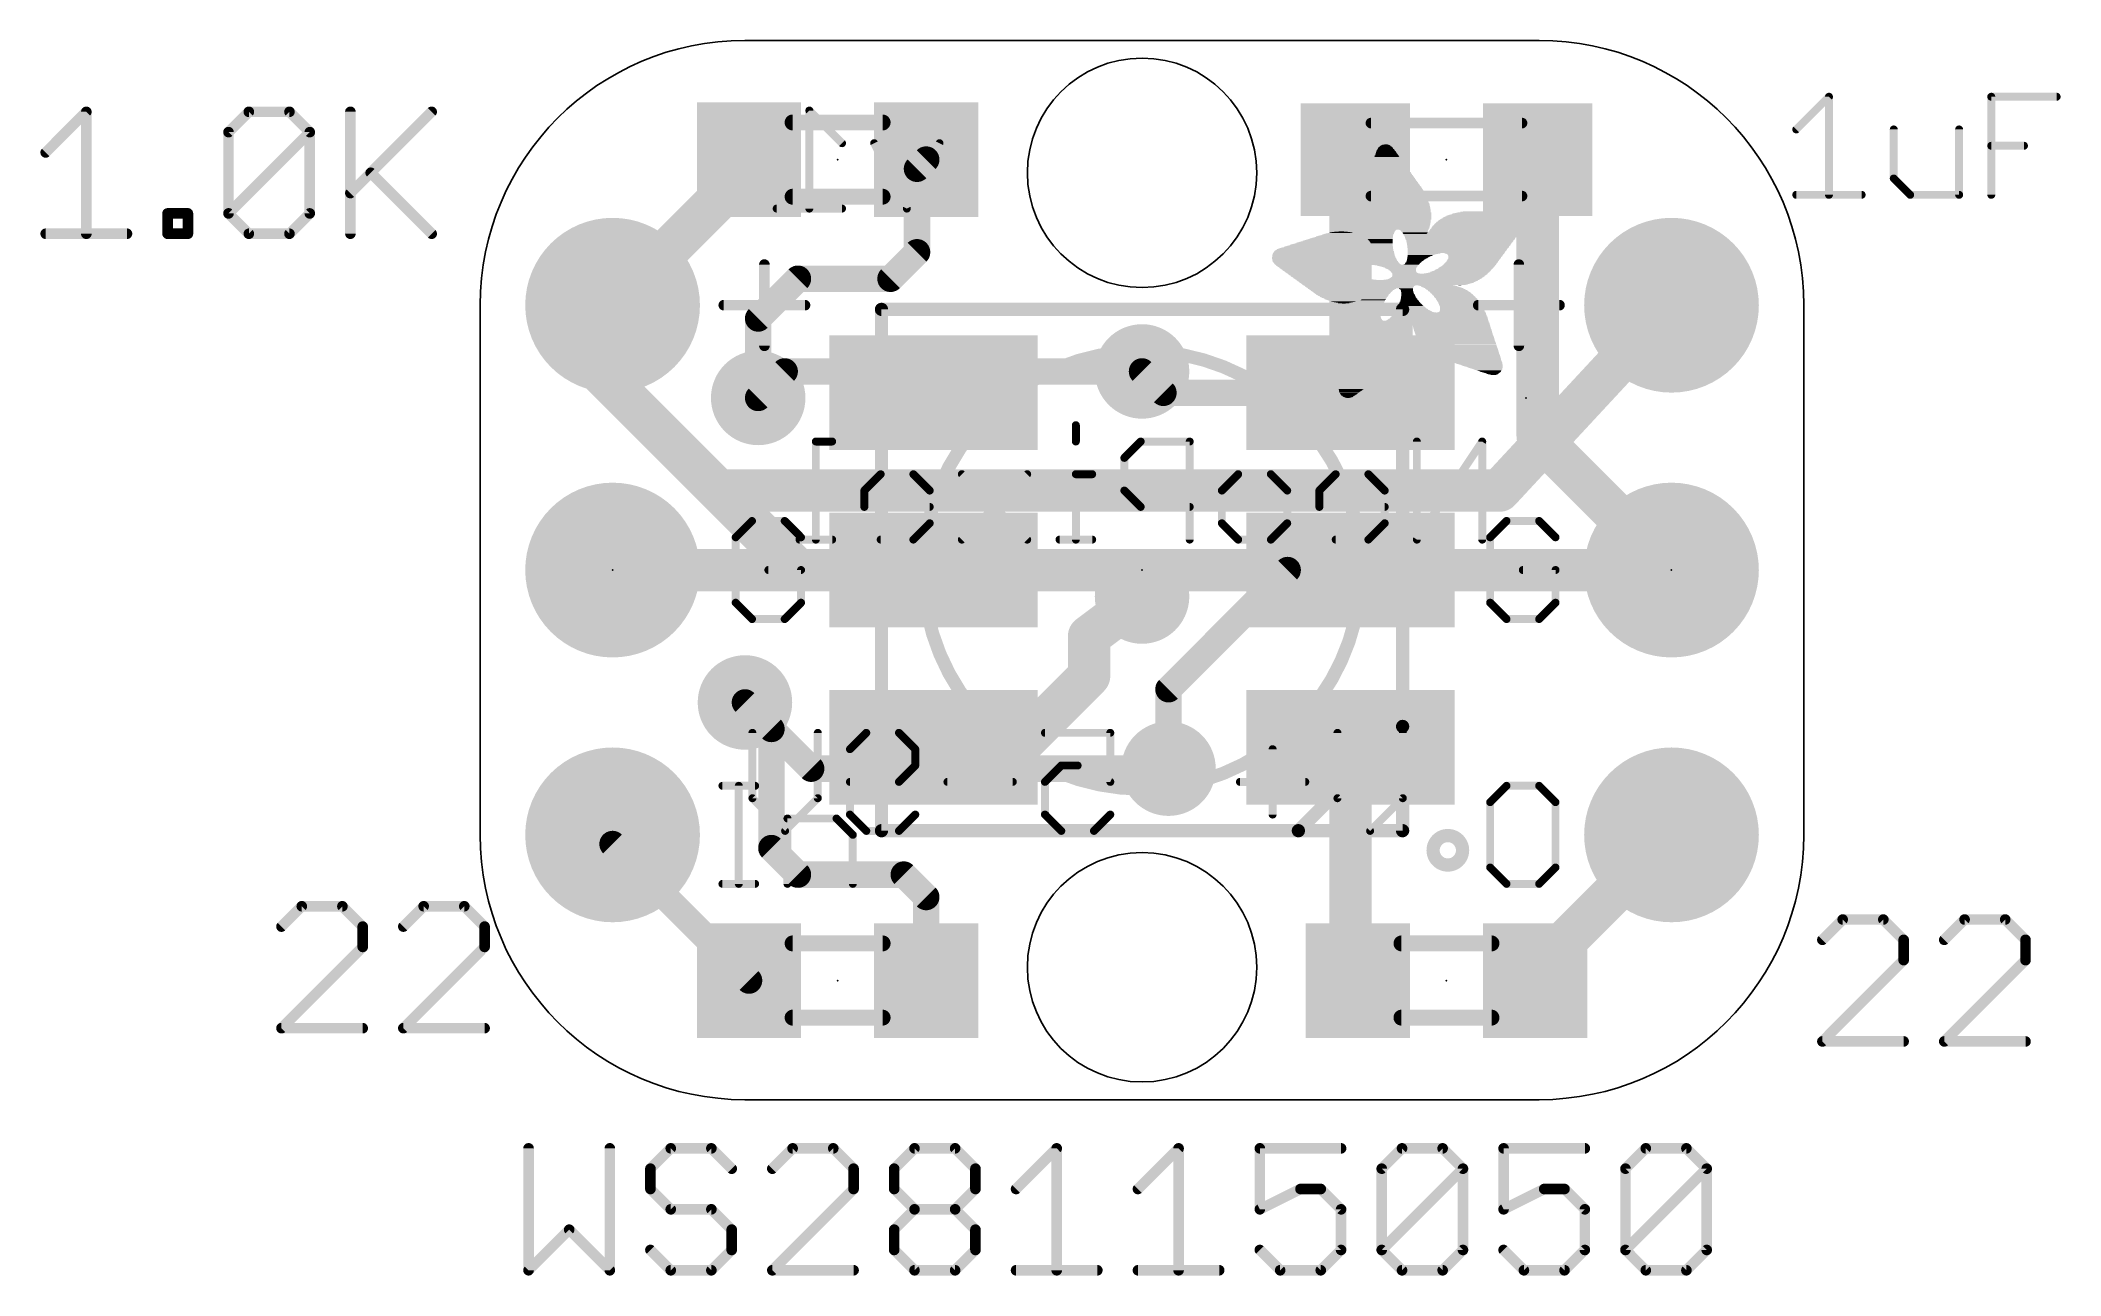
# Model space of a CAD drawing. Extents: x -10.6 to 8.8, y -6.8 to 5.1.
import ezdxf

# ---------------------------------------------------------------- set-up
doc = ezdxf.new("R2010")
doc.units = 0
for name, color, linetype in [('1', 12, 'CONTINUOUS'), ('16', 132, 'CONTINUOUS'), ('17', 110, 'CONTINUOUS'), ('18', 110, 'CONTINUOUS'), ('20', 53, 'CONTINUOUS'), ('21', 253, 'CONTINUOUS'), ('22', 6, 'CONTINUOUS'), ('23', 53, 'CONTINUOUS'), ('24', 53, 'CONTINUOUS'), ('27', 253, 'CONTINUOUS'), ('51', 253, 'CONTINUOUS')]:
    doc.layers.add(name, color=color, linetype=linetype)

# ---------------------------------------------------------------- blocks, each defined once
blk = doc.blocks.new('RECT')
blk.add_solid([(-0.5, -0.5), (0.5, -0.5), (-0.5, 0.5), (0.5, 0.5)])
blk = doc.blocks.new('ROUNDP')
at = {"const_width": 0.5}
blk.add_lwpolyline([(0, -0.25, 1), (0, 0.25, 1), (0, -0.25)], format="xyb", dxfattribs=at)
blk = doc.blocks.new('ROUNDV')
at = {"const_width": 0.5}
blk.add_lwpolyline([(0, -0.25, 1), (0, 0.25, 1), (0, -0.25)], format="xyb", dxfattribs=at)

msp = doc.modelspace()

# ---------------------------------------------------------------- linework, layer by layer
at = {"layer": '1'}
for points, const_width in [([(-3.771, 3.937), (-3.771, 3.849)], 0.4064), ([(2, 3.891), (2.046, 3.937)], 0.4064), ([(2, 1.7), (2, 3.891)], 0.4064), ([(3.796, 3.937), (3.796, 1.284)], 0.4064), ([(-3.771, 3.849), (-5.08, 2.54)], 0.4064), ([(-2.071, 3.937), (-2.159, 3.849)], 0.254), ([(-2.159, 3.849), (-2.159, 3.048)], 0.254), ([(-2.159, 3.048), (-2.413, 2.794)], 0.254), ([(-3.302, 2.794), (-3.683, 2.413)], 0.254), ([(-2.413, 2.794), (-3.302, 2.794)], 0.254), ([(-5.207, 2.413), (-5.08, 2.54)], 0.4064), ([(-5.08, 2.54), (-5.08, 2.413)], 0.4064), ([(-5.08, 2.286), (-5.08, 2.54)], 0.4064), ([(-5.207, 1.905), (-5.207, 2.413)], 0.4064), ([(-3.683, 2.413), (-3.683, 1.651)], 0.254), ([(-3.302, 0), (-5.207, 1.905)], 0.4064), ([(0, 1.905), (0.205, 1.7)], 0.254), ([(0.205, 1.7), (2, 1.7)], 0.254), ([(3.796, 1.284), (5.08, 0)], 0.4064), ([(-2, 0), (-3.302, 0)], 0.4064), ([(1.397, 0), (0.254, -1.143)], 0.254), ([(2, 0), (1.397, 0)], 0.254), ([(-0.508, -0.635), (0, -0.254)], 0.4064), ([(-0.508, -1.016), (-0.508, -0.635)], 0.4064), ([(-1.192, -1.7), (-0.508, -1.016)], 0.4064), ([(-3.556, -1.524), (-3.81, -1.27)], 0.254), ([(0.254, -1.143), (0.254, -1.905)], 0.254), ([(-3.556, -2.667), (-3.556, -1.524)], 0.254), ([(-2.049, -1.651), (-2, -1.7)], 0.4064), ([(-2, -1.7), (-1.192, -1.7)], 0.4064), ([(2, -1.7), (2, -3.866)], 0.4064), ([(-5.08, -2.54), (-5.08, -2.628)], 0.4064), ([(-5.08, -2.628), (-3.771, -3.937)], 0.254), ([(3.771, -3.849), (5.08, -2.54)], 0.4064), ([(-3.302, -2.921), (-3.556, -2.667)], 0.254), ([(-2.286, -2.921), (-3.302, -2.921)], 0.254), ([(-2.071, -3.136), (-2.286, -2.921)], 0.254), ([(-2.071, -3.937), (-2.071, -3.136)], 0.254), ([(2, -3.866), (2.071, -3.937)], 0.4064), ([(3.771, -3.937), (3.771, -3.849)], 0.4064)]:
    msp.add_lwpolyline(points, dxfattribs=dict(at, const_width=const_width))
for points, const_width in [([(-3.6694, 3.937, 1), (-3.8726, 3.937)], 0.2032), ([(2.1016, 3.891, 1), (1.8984, 3.891)], 0.2032), ([(2.1178, 3.8652, 1), (1.9742, 4.0088)], 0.2032), ([(3.8976, 3.937, 1), (3.6944, 3.937)], 0.2032), ([(-3.8726, 3.849, 1), (-3.6694, 3.849)], 0.2032), ([(-3.6992, 3.7772, 1), (-3.8428, 3.9208)], 0.2032), ([(-2.0955, 3.849, 1), (-2.2225, 3.849)], 0.127), ([(-2.2039, 3.8939, 1), (-2.1141, 3.8041)], 0.127), ([(-2.0261, 3.8921, 1), (-2.1159, 3.9819)], 0.127), ([(1.9282, 3.9628, 1), (2.0718, 3.8192)], 0.2032), ([(-2.2225, 3.048, 1), (-2.0955, 3.048)], 0.127), ([(-2.1141, 3.0031, 1), (-2.2039, 3.0929)], 0.127), ([(-3.302, 2.8575, 1), (-3.302, 2.7305)], 0.127), ([(-3.2571, 2.7491, 1), (-3.3469, 2.8389)], 0.127), ([(-2.413, 2.7305, 1), (-2.413, 2.8575)], 0.127), ([(-4.9784, 2.54, 1), (-5.1816, 2.54)], 0.2032), ([(-4.9784, 2.54, 1), (-5.1816, 2.54)], 0.2032), ([(-5.0082, 2.4682, 1), (-5.1518, 2.6118)], 0.2032), ([(-2.4579, 2.8389, 1), (-2.3681, 2.7491)], 0.127), ([(-5.1054, 2.413, 1), (-5.3086, 2.413)], 0.2032), ([(-5.2788, 2.4848, 1), (-5.1352, 2.3412)], 0.2032), ([(-5.1518, 2.6118, 1), (-5.0082, 2.4682)], 0.2032), ([(-3.6195, 2.413, 1), (-3.7465, 2.413)], 0.127), ([(-3.7279, 2.4579, 1), (-3.6381, 2.3681)], 0.127), ([(-5.1816, 2.413, 1), (-4.9784, 2.413)], 0.2032), ([(-5.1816, 2.286, 1), (-4.9784, 2.286)], 0.2032), ([(-5.3086, 1.905, 1), (-5.1054, 1.905)], 0.2032), ([(-5.1352, 1.9768, 1), (-5.2788, 1.8332)], 0.2032), ([(0.0449, 1.9499, 1), (-0.0449, 1.8601)], 0.127), ([(0.205, 1.7635, 1), (0.205, 1.6365)], 0.127), ([(0.1601, 1.6551, 1), (0.2499, 1.7449)], 0.127), ([(1.8984, 1.7, 1), (2.1016, 1.7)], 0.2032), ([(2, 1.6365, 1), (2, 1.7635)], 0.127), ([(-3.7465, 1.651, 1), (-3.6195, 1.651)], 0.127), ([(3.6944, 1.284, 1), (3.8976, 1.284)], 0.2032), ([(3.8678, 1.3558, 1), (3.7242, 1.2122)], 0.2032), ([(-3.302, 0.1016, 1), (-3.302, -0.1016)], 0.2032), ([(-2, -0.1016, 1), (-2, 0.1016)], 0.2032), ([(-3.3738, -0.0718, 1), (-3.2302, 0.0718)], 0.2032), ([(1.397, 0.0635, 1), (1.397, -0.0635)], 0.127), ([(1.4419, -0.0449, 1), (1.3521, 0.0449)], 0.127), ([(2, -0.0635, 1), (2, 0.0635)], 0.127), ([(5.0082, -0.0718, 1), (5.1518, 0.0718)], 0.2032), ([(0.061, -0.3353, 1), (-0.061, -0.1727)], 0.2032), ([(-0.4064, -0.635, 1), (-0.6096, -0.635)], 0.2032), ([(-0.569, -0.5537, 1), (-0.447, -0.7163)], 0.2032), ([(-0.6096, -1.016, 1), (-0.4064, -1.016)], 0.2032), ([(-0.4362, -1.0878, 1), (-0.5798, -0.9442)], 0.2032), ([(-3.7651, -1.2251, 1), (-3.8549, -1.3149)], 0.127), ([(0.3175, -1.143, 1), (0.1905, -1.143)], 0.127), ([(0.2091, -1.0981, 1), (0.2989, -1.1879)], 0.127), ([(-3.4925, -1.524, 1), (-3.6195, -1.524)], 0.127), ([(-3.6009, -1.5689, 1), (-3.5111, -1.4791)], 0.127), ([(-1.9772, -1.5792, 1), (-2.1208, -1.7228)], 0.2032), ([(-2, -1.5984, 1), (-2, -1.8016)], 0.2032), ([(-2.0718, -1.7718, 1), (-1.9282, -1.6282)], 0.2032), ([(-1.2638, -1.6282, 1), (-1.1202, -1.7718)], 0.2032), ([(-1.192, -1.8016, 1), (-1.192, -1.5984)], 0.2032), ([(2.1016, -1.7, 1), (1.8984, -1.7)], 0.2032), ([(0.1905, -1.905, 1), (0.3175, -1.905)], 0.127), ([(-4.9784, -2.54, 1), (-5.1816, -2.54)], 0.2032), ([(-5.0351, -2.5831, 1), (-5.1249, -2.6729)], 0.127), ([(5.1518, -2.6118, 1), (5.0082, -2.4682)], 0.2032), ([(-5.1816, -2.628, 1), (-4.9784, -2.628)], 0.2032), ([(-3.5111, -2.6221, 1), (-3.6009, -2.7119)], 0.127), ([(-3.6195, -2.667, 1), (-3.4925, -2.667)], 0.127), ([(-3.302, -2.8575, 1), (-3.302, -2.9845)], 0.127), ([(-3.3469, -2.9659, 1), (-3.2571, -2.8761)], 0.127), ([(-2.2411, -2.8761, 1), (-2.3309, -2.9659)], 0.127), ([(-2.286, -2.9845, 1), (-2.286, -2.8575)], 0.127), ([(-2.0075, -3.136, 1), (-2.1345, -3.136)], 0.127), ([(-2.1159, -3.1809, 1), (-2.0261, -3.0911)], 0.127), ([(2.0718, -3.7942, 1), (1.9282, -3.9378)], 0.2032), ([(3.8726, -3.849, 1), (3.6694, -3.849)], 0.2032), ([(3.6992, -3.7772, 1), (3.8428, -3.9208)], 0.2032), ([(-3.8159, -3.9819, 1), (-3.7261, -3.8921)], 0.127), ([(-2.1345, -3.937, 1), (-2.0075, -3.937)], 0.127), ([(1.8984, -3.866, 1), (2.1016, -3.866)], 0.2032), ([(1.9992, -4.0088, 1), (2.1428, -3.8652)], 0.2032), ([(3.6694, -3.937, 1), (3.8726, -3.937)], 0.2032)]:
    msp.add_lwpolyline(points, format="xyb", dxfattribs=dict(at, const_width=const_width))
at = {"layer": '16'}
for points, const_width in [([(-5.08, 1.778), (-5.08, 2.54)], 0.4064), ([(5.08, 2.54), (3.429, 0.762)], 0.4064), ([(-4.064, 0.762), (-5.08, 1.778)], 0.4064), ([(-3.683, 1.651), (-3.429, 1.905)], 0.254), ([(-3.429, 1.905), (0, 1.905)], 0.254), ([(3.429, 0.762), (-4.064, 0.762)], 0.4064), ([(0, 0), (-5.08, 0)], 0.4064), ([(5.08, 0), (0, 0)], 0.4064), ([(0, -0.254), (0, 0)], 0.4064), ([(-3.175, -1.905), (-3.81, -1.27)], 0.254), ([(0.254, -1.905), (-3.175, -1.905)], 0.254)]:
    msp.add_lwpolyline(points, dxfattribs=dict(at, const_width=const_width))
for points, const_width in [([(-4.9784, 2.54, 1), (-5.1816, 2.54)], 0.2032), ([(5.1545, 2.4709, 1), (5.0055, 2.6091)], 0.2032), ([(-5.0082, 1.8498, 1), (-5.1518, 1.7062)], 0.2032), ([(-3.429, 1.9685, 1), (-3.429, 1.8415)], 0.127), ([(-3.3841, 1.8601, 1), (-3.4739, 1.9499)], 0.127), ([(0, 1.8415, 1), (0, 1.9685)], 0.127), ([(-5.1816, 1.778, 1), (-4.9784, 1.778)], 0.2032), ([(-3.7279, 1.6959, 1), (-3.6381, 1.6061)], 0.127), ([(-4.064, 0.8636, 1), (-4.064, 0.6604)], 0.2032), ([(-4.1358, 0.6902, 1), (-3.9922, 0.8338)], 0.2032), ([(3.3545, 0.8311, 1), (3.5035, 0.6929)], 0.2032), ([(3.429, 0.6604, 1), (3.429, 0.8636)], 0.2032), ([(-5.08, 0.1016, 1), (-5.08, -0.1016)], 0.2032), ([(0, 0.1016, 1), (0, -0.1016)], 0.2032), ([(0.1016, 0, 1), (-0.1016, 0)], 0.2032), ([(0, -0.1016, 1), (0, 0.1016)], 0.2032), ([(5.08, -0.1016, 1), (5.08, 0.1016)], 0.2032), ([(-0.1016, -0.254, 1), (0.1016, -0.254)], 0.2032), ([(-3.7651, -1.2251, 1), (-3.8549, -1.3149)], 0.127), ([(-3.175, -1.8415, 1), (-3.175, -1.9685)], 0.127), ([(-3.2199, -1.9499, 1), (-3.1301, -1.8601)], 0.127), ([(0.254, -1.9685, 1), (0.254, -1.8415)], 0.127)]:
    msp.add_lwpolyline(points, format="xyb", dxfattribs=dict(at, const_width=const_width))
at = {"layer": '20'}
for p, q in [((-3.81, 5.08), (3.81, 5.08)), ((-6.35, -2.54), (-6.35, 2.54)), ((6.35, 2.54), (6.35, -2.54)), ((3.81, -5.08), (-3.81, -5.08))]:
    msp.add_line(p, q, dxfattribs=at)
for centre in [(0, 3.81), (0, -3.81)]:
    msp.add_circle(centre, 1.1, dxfattribs=at)
for centre, start, end in [((-3.81, 2.54), 90, 180), ((3.81, 2.54), 0, 90), ((-3.81, -2.54), 180, 270), ((3.81, -2.54), 270, 0)]:
    msp.add_arc(centre, 2.54, start, end, dxfattribs=at)
at = {"layer": '21'}
for points, const_width in [([(-2.5, 2.5318, 1), (-2.5, 2.4682)], 0.0635), ([(-2.4682, 2.5, 1), (-2.5318, 2.5)], 0.0635), ([(2.5318, 2.5, 1), (2.4682, 2.5)], 0.0635), ([(2.5, 2.4682, 1), (2.5, 2.5318)], 0.0635), ([(0, -2.1, 1), (0, 2.1, 1), (0, -2.1)], 0.127), ([(2.5318, -1.5, 1), (2.4682, -1.5)], 0.0635), ([(2.4682, -1.5, 1), (2.5318, -1.5)], 0.0635), ([(2.5225, -1.5225, 1), (2.4775, -1.4775)], 0.0635), ([(-2.5, -2.4682, 1), (-2.5, -2.5318)], 0.0635), ([(-2.5318, -2.5, 1), (-2.4682, -2.5)], 0.0635), ([(1.4775, -2.4775, 1), (1.5225, -2.5225)], 0.0635), ([(1.5, -2.4682, 1), (1.5, -2.5318)], 0.0635), ([(1.5, -2.5318, 1), (1.5, -2.4682)], 0.0635), ([(2.4682, -2.5, 1), (2.5318, -2.5)], 0.0635), ([(2.5, -2.5318, 1), (2.5, -2.4682)], 0.0635), ([(2.934, -2.8294, 1), (2.934, -2.5466, 1), (2.934, -2.8294)], 0.127)]:
    msp.add_lwpolyline(points, format="xyb", dxfattribs=dict(at, const_width=const_width))
at = {"layer": '21', "const_width": 0.127}
for points in [[(-2.5, 2.5), (2.5, 2.5)], [(-2.5, -2.5), (-2.5, 2.5)], [(2.5, 2.5), (2.5, -1.5)], [(1.5, -2.5), (2.5, -1.5)], [(2.5, -1.5), (2.5, -2.5)], [(1.5, -2.5), (-2.5, -2.5)], [(2.5, -2.5), (1.5, -2.5)]]:
    msp.add_lwpolyline(points, dxfattribs=at)
at = {"layer": '22', "const_width": 0.0762}
for points in [[(-2.8786, 4.0942), (-3.1922, 4.4077)], [(-3.1922, 4.4077), (-3.1922, 3.4671)], [(-2.2566, 3.4671), (-2.5702, 4.0942)], [(-1.9431, 4.0942), (-2.2566, 3.4671)], [(-2.8786, 3.4671), (-3.5057, 3.4671)], [(-0.6349, 1.3895), (-0.6349, 1.2327)], [(-2.9729, 1.2327), (-3.1297, 1.2327)], [(-3.1297, 1.2327), (-3.1297, 0.2921)], [(-0.013, 1.2327), (-0.1697, 1.0759)], [(0.4573, 1.2327), (-0.013, 1.2327)], [(0.4573, 0.2921), (0.4573, 1.2327)], [(3.2639, 1.2327), (2.6368, 0.2921)], [(2.6368, 0.2921), (2.6368, 1.2327)], [(3.2639, 0.2921), (3.2639, 1.2327)], [(-0.1697, 1.0759), (-0.1697, 0.7624)], [(-2.5077, 0.9192), (-2.6644, 0.7624)], [(-2.6644, 0.7624), (-2.6644, 0.6056)], [(-2.1941, 0.9192), (-2.5077, 0.9192)], [(-2.0374, 0.7624), (-2.1941, 0.9192)], [(-2.0374, 0.4489), (-2.0374, 0.7624)], [(-1.1019, 0.9192), (-1.7289, 0.2921)], [(-1.1019, 0.2921), (-1.7289, 0.9192)], [(-0.4782, 0.9192), (-0.6349, 0.9192)], [(-0.6349, 0.9192), (-0.6349, 0.2921)], [(-0.1697, 0.7624), (-0.013, 0.6056)], [(0.7658, 0.7624), (0.9226, 0.9192)], [(0.7658, 0.4489), (0.7658, 0.7624)], [(0.9226, 0.9192), (1.2361, 0.9192)], [(1.2361, 0.9192), (1.3929, 0.7624)], [(1.3929, 0.7624), (1.3929, 0.4489)], [(1.8581, 0.9192), (1.7013, 0.7624)], [(1.7013, 0.7624), (1.7013, 0.6056)], [(2.1716, 0.9192), (1.8581, 0.9192)], [(2.3284, 0.7624), (2.1716, 0.9192)], [(2.3284, 0.4489), (2.3284, 0.7624)], [(-2.6644, 0.6056), (-2.0374, 0.6056)], [(-0.013, 0.6056), (0.4573, 0.6056)], [(1.7013, 0.6056), (2.3284, 0.6056)], [(-2.1941, 0.2921), (-2.0374, 0.4489)], [(0.9226, 0.2921), (0.7658, 0.4489)], [(1.3929, 0.4489), (1.2361, 0.2921)], [(2.1716, 0.2921), (2.3284, 0.4489)], [(-2.9729, 0.2921), (-3.2864, 0.2921)], [(-2.5077, 0.2921), (-2.1941, 0.2921)], [(-0.4782, 0.2921), (-0.7917, 0.2921)], [(1.2361, 0.2921), (0.9226, 0.2921)], [(1.8581, 0.2921), (2.1716, 0.2921)], [(-3.7383, -2.1884), (-3.7383, -1.5613)], [(-3.1112, -1.5613), (-3.1112, -2.1884)], [(-2.8028, -1.7181), (-2.646, -1.5613)], [(-2.646, -1.5613), (-2.3325, -1.5613)], [(-2.3325, -1.5613), (-2.1757, -1.7181)], [(-0.9317, -1.5613), (-0.3047, -1.5613)], [(-0.3047, -1.5613), (-0.3047, -2.0316)], [(1.8748, -2.1884), (1.8748, -1.5613)], [(2.5019, -1.5613), (2.5019, -2.1884)], [(-2.8028, -2.3451), (-2.8028, -1.7181)], [(-2.1757, -1.7181), (-2.1757, -1.8748)], [(1.2528, -1.7181), (1.2528, -2.3451)], [(-2.1757, -1.8748), (-2.3325, -2.0316)], [(-0.775, -1.8748), (-0.9317, -2.0316)], [(-0.6182, -1.8748), (-0.775, -1.8748)], [(-0.3047, -2.0316), (-0.6182, -1.8748)], [(-2.3325, -2.0316), (-2.8028, -2.0316)], [(-1.2402, -2.0316), (-1.8672, -2.0316)], [(-0.9317, -2.0316), (-0.9317, -2.3451)], [(1.5664, -2.0316), (0.9393, -2.0316)], [(-3.4247, -2.5019), (-3.7383, -2.1884)], [(-3.1112, -2.1884), (-3.4247, -2.5019)], [(-2.646, -2.5019), (-2.8028, -2.3451)], [(-2.1757, -2.3451), (-2.3325, -2.5019)], [(-0.9317, -2.3451), (-0.775, -2.5019)], [(-0.4614, -2.5019), (-0.3047, -2.3451)], [(2.1884, -2.5019), (1.8748, -2.1884)], [(2.5019, -2.1884), (2.1884, -2.5019)], [(-2.3325, -2.5019), (-2.646, -2.5019)], [(-0.775, -2.5019), (-0.4614, -2.5019)]]:
    msp.add_lwpolyline(points, dxfattribs=at)
at = {"layer": '22', "const_width": 0.0381}
for points in [[(-3.1787, 4.4212, 1), (-3.2056, 4.3942)], [(-3.1731, 4.4077, 1), (-3.2112, 4.4077)], [(-2.8921, 4.0807, 1), (-2.8651, 4.1076)], [(-2.5531, 4.1027, 1), (-2.5872, 4.0856)], [(-1.9261, 4.0856, 1), (-1.9601, 4.1027)], [(-3.5057, 3.4862, 1), (-3.5057, 3.4481)], [(-2.8786, 3.4481, 1), (-2.8786, 3.4862)], [(-2.2737, 3.4756, 1), (-2.2396, 3.4586)], [(-2.2737, 3.4586, 1), (-2.2396, 3.4756)], [(-3.2112, 3.4671, 1), (-3.1731, 3.4671)], [(-0.6159, 1.3895, 1), (-0.654, 1.3895)], [(-3.1297, 1.2518, 1), (-3.1297, 1.2137)], [(-3.1106, 1.2327, 1), (-3.1487, 1.2327)], [(-2.9729, 1.2137, 1), (-2.9729, 1.2518)], [(-0.654, 1.2327, 1), (-0.6159, 1.2327)], [(-0.013, 1.2518, 1), (-0.013, 1.2137)], [(0.0005, 1.2192, 1), (-0.0264, 1.2462)], [(0.4764, 1.2327, 1), (0.4383, 1.2327)], [(0.4573, 1.2137, 1), (0.4573, 1.2518)], [(2.6559, 1.2327, 1), (2.6178, 1.2327)], [(3.283, 1.2327, 1), (3.2449, 1.2327)], [(3.2798, 1.2221, 1), (3.248, 1.2433)], [(-0.1507, 1.0759, 1), (-0.1888, 1.0759)], [(-0.1832, 1.0894, 1), (-0.1563, 1.0625)], [(-2.6454, 0.7624, 1), (-2.6835, 0.7624)], [(-2.6779, 0.7759, 1), (-2.651, 0.7489)], [(-2.5077, 0.9382, 1), (-2.5077, 0.9001)], [(-2.4942, 0.9057, 1), (-2.5211, 0.9326)], [(-2.1807, 0.9326, 1), (-2.2076, 0.9057)], [(-2.1941, 0.9001, 1), (-2.1941, 0.9382)], [(-2.0183, 0.7624, 1), (-2.0564, 0.7624)], [(-2.0508, 0.7489, 1), (-2.0239, 0.7759)], [(-1.7155, 0.9326, 1), (-1.7424, 0.9057)], [(-1.0884, 0.9057, 1), (-1.1153, 0.9326)], [(-0.6159, 0.9192, 1), (-0.654, 0.9192)], [(-0.6349, 0.9382, 1), (-0.6349, 0.9001)], [(-0.4782, 0.9001, 1), (-0.4782, 0.9382)], [(-0.1563, 0.7759, 1), (-0.1832, 0.7489)], [(-0.1888, 0.7624, 1), (-0.1507, 0.7624)], [(0.7848, 0.7624, 1), (0.7467, 0.7624)], [(0.7523, 0.7759, 1), (0.7793, 0.7489)], [(0.9226, 0.9382, 1), (0.9226, 0.9001)], [(0.936, 0.9057, 1), (0.9091, 0.9326)], [(1.2496, 0.9326, 1), (1.2226, 0.9057)], [(1.2361, 0.9001, 1), (1.2361, 0.9382)], [(1.4119, 0.7624, 1), (1.3738, 0.7624)], [(1.3794, 0.7489, 1), (1.4063, 0.7759)], [(1.7204, 0.7624, 1), (1.6823, 0.7624)], [(1.6878, 0.7759, 1), (1.7148, 0.7489)], [(1.8581, 0.9382, 1), (1.8581, 0.9001)], [(1.8716, 0.9057, 1), (1.8446, 0.9326)], [(2.1851, 0.9326, 1), (2.1581, 0.9057)], [(2.1716, 0.9001, 1), (2.1716, 0.9382)], [(2.3474, 0.7624, 1), (2.3093, 0.7624)], [(2.3149, 0.7489, 1), (2.3419, 0.7759)], [(-2.6835, 0.6056, 1), (-2.6454, 0.6056)], [(-2.6644, 0.6247, 1), (-2.6644, 0.5866)], [(-2.0374, 0.5866, 1), (-2.0374, 0.6247)], [(-0.013, 0.6247, 1), (-0.013, 0.5866)], [(-0.0264, 0.5922, 1), (0.0005, 0.6191)], [(0.4573, 0.5866, 1), (0.4573, 0.6247)], [(1.7013, 0.6247, 1), (1.7013, 0.5866)], [(1.6823, 0.6056, 1), (1.7204, 0.6056)], [(2.3284, 0.5866, 1), (2.3284, 0.6247)], [(-2.0564, 0.4489, 1), (-2.0183, 0.4489)], [(-2.0239, 0.4354, 1), (-2.0508, 0.4623)], [(0.7793, 0.4623, 1), (0.7523, 0.4354)], [(0.7467, 0.4489, 1), (0.7848, 0.4489)], [(1.3738, 0.4489, 1), (1.4119, 0.4489)], [(1.4063, 0.4354, 1), (1.3794, 0.4623)], [(2.3093, 0.4489, 1), (2.3474, 0.4489)], [(2.3419, 0.4354, 1), (2.3149, 0.4623)], [(-3.2864, 0.3112, 1), (-3.2864, 0.2731)], [(-3.1487, 0.2921, 1), (-3.1106, 0.2921)], [(-2.9729, 0.2731, 1), (-2.9729, 0.3112)], [(-2.5077, 0.3112, 1), (-2.5077, 0.2731)], [(-2.2076, 0.3056, 1), (-2.1807, 0.2786)], [(-2.1941, 0.2731, 1), (-2.1941, 0.3112)], [(-1.7424, 0.3056, 1), (-1.7155, 0.2786)], [(-1.1153, 0.2786, 1), (-1.0884, 0.3056)], [(-0.7917, 0.3112, 1), (-0.7917, 0.2731)], [(-0.654, 0.2921, 1), (-0.6159, 0.2921)], [(-0.4782, 0.2731, 1), (-0.4782, 0.3112)], [(0.4383, 0.2921, 1), (0.4764, 0.2921)], [(0.9226, 0.3112, 1), (0.9226, 0.2731)], [(0.9091, 0.2786, 1), (0.936, 0.3056)], [(1.2226, 0.3056, 1), (1.2496, 0.2786)], [(1.2361, 0.2731, 1), (1.2361, 0.3112)], [(1.8581, 0.3112, 1), (1.8581, 0.2731)], [(2.1581, 0.3056, 1), (2.1851, 0.2786)], [(2.1716, 0.2731, 1), (2.1716, 0.3112)], [(2.621, 0.3027, 1), (2.6527, 0.2815)], [(2.6178, 0.2921, 1), (2.6559, 0.2921)], [(3.2449, 0.2921, 1), (3.283, 0.2921)], [(-3.7192, -1.5613, 1), (-3.7573, -1.5613)], [(-3.0922, -1.5613, 1), (-3.1303, -1.5613)], [(-2.646, -1.5422, 1), (-2.646, -1.5803)], [(-2.6325, -1.5748, 1), (-2.6595, -1.5478)], [(-2.319, -1.5478, 1), (-2.3459, -1.5748)], [(-2.3325, -1.5803, 1), (-2.3325, -1.5422)], [(-0.9317, -1.5422, 1), (-0.9317, -1.5803)], [(-0.2856, -1.5613, 1), (-0.3237, -1.5613)], [(-0.3047, -1.5803, 1), (-0.3047, -1.5422)], [(1.8939, -1.5613, 1), (1.8558, -1.5613)], [(2.521, -1.5613, 1), (2.4829, -1.5613)], [(-2.7837, -1.7181, 1), (-2.8218, -1.7181)], [(-2.8162, -1.7046, 1), (-2.7893, -1.7315)], [(-2.1566, -1.7181, 1), (-2.1947, -1.7181)], [(-2.1892, -1.7315, 1), (-2.1622, -1.7046)], [(1.2719, -1.7181, 1), (1.2338, -1.7181)], [(-2.1947, -1.8748, 1), (-2.1566, -1.8748)], [(-2.1622, -1.8883, 1), (-2.1892, -1.8614)], [(-0.775, -1.8558, 1), (-0.775, -1.8939)], [(-0.7615, -1.8883, 1), (-0.7884, -1.8614)], [(-0.6097, -1.8578, 1), (-0.6267, -1.8919)], [(-0.6182, -1.8939, 1), (-0.6182, -1.8558)], [(-2.8028, -2.0126, 1), (-2.8028, -2.0507)], [(-2.3459, -2.0181, 1), (-2.319, -2.0451)], [(-2.3325, -2.0507, 1), (-2.3325, -2.0126)], [(-1.8672, -2.0126, 1), (-1.8672, -2.0507)], [(-1.2402, -2.0507, 1), (-1.2402, -2.0126)], [(-0.9452, -2.0181, 1), (-0.9183, -2.0451)], [(-0.9127, -2.0316, 1), (-0.9508, -2.0316)], [(-0.3237, -2.0316, 1), (-0.2856, -2.0316)], [(-0.3132, -2.0486, 1), (-0.2961, -2.0146)], [(0.9393, -2.0126, 1), (0.9393, -2.0507)], [(1.5664, -2.0507, 1), (1.5664, -2.0126)], [(-3.7248, -2.1749, 1), (-3.7518, -2.2018)], [(-3.7573, -2.1884, 1), (-3.7192, -2.1884)], [(-3.1303, -2.1884, 1), (-3.0922, -2.1884)], [(-3.0977, -2.2018, 1), (-3.1247, -2.1749)], [(-2.7893, -2.3317, 1), (-2.8162, -2.3586)], [(-2.1622, -2.3586, 1), (-2.1892, -2.3317)], [(-0.9183, -2.3317, 1), (-0.9452, -2.3586)], [(-0.2912, -2.3586, 1), (-0.3181, -2.3317)], [(1.8558, -2.1884, 1), (1.8939, -2.1884)], [(1.8883, -2.1749, 1), (1.8614, -2.2018)], [(2.4829, -2.1884, 1), (2.521, -2.1884)], [(2.5154, -2.2018, 1), (2.4884, -2.1749)], [(-3.4382, -2.4884, 1), (-3.4113, -2.5154)], [(-3.4382, -2.5154, 1), (-3.4113, -2.4884)], [(-2.8218, -2.3451, 1), (-2.7837, -2.3451)], [(-2.646, -2.4829, 1), (-2.646, -2.521)], [(-2.6595, -2.5154, 1), (-2.6325, -2.4884)], [(-2.3459, -2.4884, 1), (-2.319, -2.5154)], [(-2.3325, -2.521, 1), (-2.3325, -2.4829)], [(-0.9508, -2.3451, 1), (-0.9127, -2.3451)], [(-0.775, -2.4829, 1), (-0.775, -2.521)], [(-0.7884, -2.5154, 1), (-0.7615, -2.4884)], [(-0.4749, -2.4884, 1), (-0.448, -2.5154)], [(-0.4614, -2.521, 1), (-0.4614, -2.4829)], [(1.2338, -2.3451, 1), (1.2719, -2.3451)], [(2.1749, -2.4884, 1), (2.2018, -2.5154)], [(2.1749, -2.5154, 1), (2.2018, -2.4884)]]:
    msp.add_lwpolyline(points, format="xyb", dxfattribs=at)
at = {"layer": '23'}
for p in [(-2.921, 3.937), (2.921, 3.937), (-5.08, 0), (0, 0), (5.08, 0), (-2.921, -3.937), (2.921, -3.937)]:
    msp.add_point(p, dxfattribs=at)
at = {"layer": '24'}
msp.add_point((3.683, 1.651), dxfattribs=at)
at = {"layer": '27'}
for points, const_width in [([(6.2771, 4.2262), (6.5906, 4.5397)], 0.0762), ([(6.5906, 4.5397), (6.5906, 3.5991)], 0.0762), ([(8.1481, 3.5991), (8.1481, 4.5397)], 0.0762), ([(8.1481, 4.5397), (8.7752, 4.5397)], 0.0762), ([(-10.5191, 4.0054), (-10.1293, 4.3952)], 0.1016), ([(-10.1293, 4.3952), (-10.1293, 3.2258)], 0.1016), ([(-8.765, 4.2003), (-8.5701, 4.3952)], 0.1016), ([(-8.5701, 4.3952), (-8.1803, 4.3952)], 0.1016), ([(-8.1803, 4.3952), (-7.9854, 4.2003)], 0.1016), ([(-7.5956, 4.3952), (-7.5956, 3.2258)], 0.1016), ([(-7.5956, 3.6156), (-6.816, 4.3952)], 0.1016), ([(-8.765, 3.4207), (-8.765, 4.2003)], 0.1016), ([(-8.765, 3.4207), (-7.9854, 4.2003)], 0.1016), ([(-7.9854, 4.2003), (-7.9854, 3.4207)], 0.1016), ([(7.2126, 4.2262), (7.2126, 3.7559)], 0.0762), ([(7.8397, 3.5991), (7.8397, 4.2262)], 0.0762), ([(8.1481, 4.0694), (8.4617, 4.0694)], 0.0762), ([(-7.4007, 3.8105), (-6.816, 3.2258)], 0.1016), ([(7.2126, 3.7559), (7.3694, 3.5991)], 0.0762), ([(6.2771, 3.5991), (6.9042, 3.5991)], 0.0762), ([(7.3694, 3.5991), (7.8397, 3.5991)], 0.0762), ([(-9.3497, 3.2258), (-9.3497, 3.4207)], 0.1016), ([(-9.3497, 3.4207), (-9.1548, 3.4207)], 0.1016), ([(-9.1548, 3.4207), (-9.1548, 3.2258)], 0.1016), ([(-8.5701, 3.2258), (-8.765, 3.4207)], 0.1016), ([(-7.9854, 3.4207), (-8.1803, 3.2258)], 0.1016), ([(-10.5191, 3.2258), (-9.7395, 3.2258)], 0.1016), ([(-9.1548, 3.2258), (-9.3497, 3.2258)], 0.1016), ([(-8.1803, 3.2258), (-8.5701, 3.2258)], 0.1016), ([(-8.0621, -3.2248), (-8.257, -3.4197)], 0.1016), ([(-7.6723, -3.2248), (-8.0621, -3.2248)], 0.1016), ([(-7.4774, -3.4197), (-7.6723, -3.2248)], 0.1016), ([(-6.8927, -3.2248), (-7.0876, -3.4197)], 0.1016), ([(-6.5029, -3.2248), (-6.8927, -3.2248)], 0.1016), ([(-6.308, -3.4197), (-6.5029, -3.2248)], 0.1016), ([(-7.4774, -3.6146), (-7.4774, -3.4197)], 0.1016), ([(-6.308, -3.6146), (-6.308, -3.4197)], 0.1016), ([(6.7227, -3.3518), (6.5278, -3.5467)], 0.1016), ([(7.1125, -3.3518), (6.7227, -3.3518)], 0.1016), ([(7.3074, -3.5467), (7.1125, -3.3518)], 0.1016), ([(7.8921, -3.3518), (7.6972, -3.5467)], 0.1016), ([(8.2819, -3.3518), (7.8921, -3.3518)], 0.1016), ([(8.4768, -3.5467), (8.2819, -3.3518)], 0.1016), ([(-8.257, -4.3942), (-7.4774, -3.6146)], 0.1016), ([(-7.0876, -4.3942), (-6.308, -3.6146)], 0.1016), ([(7.3074, -3.7416), (7.3074, -3.5467)], 0.1016), ([(8.4768, -3.7416), (8.4768, -3.5467)], 0.1016), ([(6.5278, -4.5212), (7.3074, -3.7416)], 0.1016), ([(7.6972, -4.5212), (8.4768, -3.7416)], 0.1016), ([(-7.4774, -4.3942), (-8.257, -4.3942)], 0.1016), ([(-6.308, -4.3942), (-7.0876, -4.3942)], 0.1016), ([(7.3074, -4.5212), (6.5278, -4.5212)], 0.1016), ([(8.4768, -4.5212), (7.6972, -4.5212)], 0.1016), ([(-5.8862, -5.5468), (-5.8862, -6.7162)], 0.1016), ([(-5.1066, -6.7162), (-5.1066, -5.5468)], 0.1016), ([(-4.5219, -5.5468), (-4.7168, -5.7417)], 0.1016), ([(-4.1321, -5.5468), (-4.5219, -5.5468)], 0.1016), ([(-3.9372, -5.7417), (-4.1321, -5.5468)], 0.1016), ([(-3.3525, -5.5468), (-3.5474, -5.7417)], 0.1016), ([(-2.9627, -5.5468), (-3.3525, -5.5468)], 0.1016), ([(-2.7678, -5.7417), (-2.9627, -5.5468)], 0.1016), ([(-2.378, -5.7417), (-2.1831, -5.5468)], 0.1016), ([(-2.1831, -5.5468), (-1.7933, -5.5468)], 0.1016), ([(-1.7933, -5.5468), (-1.5984, -5.7417)], 0.1016), ([(-1.2086, -5.9366), (-0.8188, -5.5468)], 0.1016), ([(-0.8188, -5.5468), (-0.8188, -6.7162)], 0.1016), ([(-0.0392, -5.9366), (0.3506, -5.5468)], 0.1016), ([(0.3506, -5.5468), (0.3506, -6.7162)], 0.1016), ([(1.9098, -5.5468), (1.1302, -5.5468)], 0.1016), ([(1.1302, -5.5468), (1.1302, -6.1315)], 0.1016), ([(2.2996, -5.7417), (2.4945, -5.5468)], 0.1016), ([(2.4945, -5.5468), (2.8843, -5.5468)], 0.1016), ([(2.8843, -5.5468), (3.0792, -5.7417)], 0.1016), ([(4.2486, -5.5468), (3.469, -5.5468)], 0.1016), ([(3.469, -5.5468), (3.469, -6.1315)], 0.1016), ([(4.6384, -5.7417), (4.8333, -5.5468)], 0.1016), ([(4.8333, -5.5468), (5.2231, -5.5468)], 0.1016), ([(5.2231, -5.5468), (5.418, -5.7417)], 0.1016), ([(-4.7168, -5.7417), (-4.7168, -5.9366)], 0.1016), ([(-2.7678, -5.9366), (-2.7678, -5.7417)], 0.1016), ([(-2.378, -5.9366), (-2.378, -5.7417)], 0.1016), ([(-1.5984, -5.7417), (-1.5984, -5.9366)], 0.1016), ([(2.2996, -6.5213), (2.2996, -5.7417)], 0.1016), ([(2.2996, -6.5213), (3.0792, -5.7417)], 0.1016), ([(3.0792, -5.7417), (3.0792, -6.5213)], 0.1016), ([(4.6384, -6.5213), (4.6384, -5.7417)], 0.1016), ([(4.6384, -6.5213), (5.418, -5.7417)], 0.1016), ([(5.418, -5.7417), (5.418, -6.5213)], 0.1016), ([(-4.7168, -5.9366), (-4.5219, -6.1315)], 0.1016), ([(-3.5474, -6.7162), (-2.7678, -5.9366)], 0.1016), ([(-2.1831, -6.1315), (-2.378, -5.9366)], 0.1016), ([(-1.5984, -5.9366), (-1.7933, -6.1315)], 0.1016), ([(1.1302, -6.1315), (1.52, -5.9366)], 0.1016), ([(1.52, -5.9366), (1.7149, -5.9366)], 0.1016), ([(1.7149, -5.9366), (1.9098, -6.1315)], 0.1016), ([(3.469, -6.1315), (3.8588, -5.9366)], 0.1016), ([(3.8588, -5.9366), (4.0537, -5.9366)], 0.1016), ([(4.0537, -5.9366), (4.2486, -6.1315)], 0.1016), ([(-4.5219, -6.1315), (-4.1321, -6.1315)], 0.1016), ([(-4.1321, -6.1315), (-3.9372, -6.3264)], 0.1016), ([(-2.378, -6.3264), (-2.1831, -6.1315)], 0.1016), ([(-2.1831, -6.1315), (-1.7933, -6.1315)], 0.1016), ([(-1.7933, -6.1315), (-1.5984, -6.3264)], 0.1016), ([(1.9098, -6.1315), (1.9098, -6.5213)], 0.1016), ([(4.2486, -6.1315), (4.2486, -6.5213)], 0.1016), ([(-5.8862, -6.7162), (-5.4964, -6.3264)], 0.1016), ([(-5.4964, -6.3264), (-5.1066, -6.7162)], 0.1016), ([(-3.9372, -6.3264), (-3.9372, -6.5213)], 0.1016), ([(-2.378, -6.5213), (-2.378, -6.3264)], 0.1016), ([(-1.5984, -6.3264), (-1.5984, -6.5213)], 0.1016), ([(-4.5219, -6.7162), (-4.7168, -6.5213)], 0.1016), ([(-3.9372, -6.5213), (-4.1321, -6.7162)], 0.1016), ([(-2.1831, -6.7162), (-2.378, -6.5213)], 0.1016), ([(-1.5984, -6.5213), (-1.7933, -6.7162)], 0.1016), ([(1.3251, -6.7162), (1.1302, -6.5213)], 0.1016), ([(1.9098, -6.5213), (1.7149, -6.7162)], 0.1016), ([(2.4945, -6.7162), (2.2996, -6.5213)], 0.1016), ([(3.0792, -6.5213), (2.8843, -6.7162)], 0.1016), ([(3.6639, -6.7162), (3.469, -6.5213)], 0.1016), ([(4.2486, -6.5213), (4.0537, -6.7162)], 0.1016), ([(4.8333, -6.7162), (4.6384, -6.5213)], 0.1016), ([(5.418, -6.5213), (5.2231, -6.7162)], 0.1016), ([(-4.1321, -6.7162), (-4.5219, -6.7162)], 0.1016), ([(-2.7678, -6.7162), (-3.5474, -6.7162)], 0.1016), ([(-1.7933, -6.7162), (-2.1831, -6.7162)], 0.1016), ([(-1.2086, -6.7162), (-0.429, -6.7162)], 0.1016), ([(-0.0392, -6.7162), (0.7404, -6.7162)], 0.1016), ([(1.7149, -6.7162), (1.3251, -6.7162)], 0.1016), ([(2.8843, -6.7162), (2.4945, -6.7162)], 0.1016), ([(4.0537, -6.7162), (3.6639, -6.7162)], 0.1016), ([(5.2231, -6.7162), (4.8333, -6.7162)], 0.1016)]:
    msp.add_lwpolyline(points, dxfattribs=dict(at, const_width=const_width))
for points, const_width in [([(6.6097, 4.5397, 1), (6.5716, 4.5397)], 0.0381), ([(6.6041, 4.5262, 1), (6.5772, 4.5532)], 0.0381), ([(8.1672, 4.5397, 1), (8.1291, 4.5397)], 0.0381), ([(8.1481, 4.5588, 1), (8.1481, 4.5207)], 0.0381), ([(8.7752, 4.5207, 1), (8.7752, 4.5588)], 0.0381), ([(-10.1039, 4.3952, 1), (-10.1547, 4.3952)], 0.0508), ([(-10.1113, 4.3772, 1), (-10.1473, 4.4132)], 0.0508), ([(-8.5701, 4.4206, 1), (-8.5701, 4.3698)], 0.0508), ([(-8.5521, 4.3772, 1), (-8.5881, 4.4132)], 0.0508), ([(-8.1623, 4.4132, 1), (-8.1983, 4.3772)], 0.0508), ([(-8.1803, 4.3698, 1), (-8.1803, 4.4206)], 0.0508), ([(-7.5702, 4.3952, 1), (-7.621, 4.3952)], 0.0508), ([(-6.798, 4.3772, 1), (-6.834, 4.4132)], 0.0508), ([(-8.783, 4.2183, 1), (-8.747, 4.1823)], 0.0508), ([(-8.7396, 4.2003, 1), (-8.7904, 4.2003)], 0.0508), ([(-7.96, 4.2003, 1), (-8.0108, 4.2003)], 0.0508), ([(-7.9674, 4.1823, 1), (-8.0034, 4.2183)], 0.0508), ([(-8.0034, 4.1823, 1), (-7.9674, 4.2183)], 0.0508), ([(6.2636, 4.2396, 1), (6.2906, 4.2127)], 0.0381), ([(7.2317, 4.2262, 1), (7.1936, 4.2262)], 0.0381), ([(7.8587, 4.2262, 1), (7.8206, 4.2262)], 0.0381), ([(8.1481, 4.0884, 1), (8.1481, 4.0503)], 0.0381), ([(8.4617, 4.0503, 1), (8.4617, 4.0884)], 0.0381), ([(-10.5371, 4.0234, 1), (-10.5011, 3.9874)], 0.0508), ([(-7.3827, 3.8285, 1), (-7.4187, 3.7925)], 0.0508), ([(7.2261, 3.7693, 1), (7.1991, 3.7424)], 0.0381), ([(7.1936, 3.7559, 1), (7.2317, 3.7559)], 0.0381), ([(-7.6136, 3.6336, 1), (-7.5776, 3.5976)], 0.0508), ([(6.2771, 3.6181, 1), (6.2771, 3.58)], 0.0381), ([(6.5716, 3.5991, 1), (6.6097, 3.5991)], 0.0381), ([(6.9042, 3.58, 1), (6.9042, 3.6181)], 0.0381), ([(7.3694, 3.6181, 1), (7.3694, 3.58)], 0.0381), ([(7.3559, 3.5856, 1), (7.3829, 3.6126)], 0.0381), ([(7.8206, 3.5991, 1), (7.8587, 3.5991)], 0.0381), ([(7.8397, 3.58, 1), (7.8397, 3.6181)], 0.0381), ([(8.1291, 3.5991, 1), (8.1672, 3.5991)], 0.0381), ([(-9.3243, 3.4207, 1), (-9.3751, 3.4207)], 0.0508), ([(-9.3497, 3.4461, 1), (-9.3497, 3.3953)], 0.0508), ([(-9.1294, 3.4207, 1), (-9.1802, 3.4207)], 0.0508), ([(-9.1548, 3.3953, 1), (-9.1548, 3.4461)], 0.0508), ([(-8.747, 3.4387, 1), (-8.783, 3.4027)], 0.0508), ([(-8.783, 3.4387, 1), (-8.747, 3.4027)], 0.0508), ([(-8.7904, 3.4207, 1), (-8.7396, 3.4207)], 0.0508), ([(-8.0108, 3.4207, 1), (-7.96, 3.4207)], 0.0508), ([(-7.9674, 3.4027, 1), (-8.0034, 3.4387)], 0.0508), ([(-10.5191, 3.2512, 1), (-10.5191, 3.2004)], 0.0508), ([(-10.1547, 3.2258, 1), (-10.1039, 3.2258)], 0.0508), ([(-9.7395, 3.2004, 1), (-9.7395, 3.2512)], 0.0508), ([(-9.3497, 3.2512, 1), (-9.3497, 3.2004)], 0.0508), ([(-9.3751, 3.2258, 1), (-9.3243, 3.2258)], 0.0508), ([(-9.1802, 3.2258, 1), (-9.1294, 3.2258)], 0.0508), ([(-9.1548, 3.2004, 1), (-9.1548, 3.2512)], 0.0508), ([(-8.5701, 3.2512, 1), (-8.5701, 3.2004)], 0.0508), ([(-8.5881, 3.2078, 1), (-8.5521, 3.2438)], 0.0508), ([(-8.1983, 3.2438, 1), (-8.1623, 3.2078)], 0.0508), ([(-8.1803, 3.2004, 1), (-8.1803, 3.2512)], 0.0508), ([(-7.621, 3.2258, 1), (-7.5702, 3.2258)], 0.0508), ([(-6.834, 3.2078, 1), (-6.798, 3.2438)], 0.0508), ([(-8.0621, -3.1994, 1), (-8.0621, -3.2502)], 0.0508), ([(-8.0441, -3.2428, 1), (-8.0801, -3.2068)], 0.0508), ([(-7.6543, -3.2068, 1), (-7.6903, -3.2428)], 0.0508), ([(-7.6723, -3.2502, 1), (-7.6723, -3.1994)], 0.0508), ([(-6.8927, -3.1994, 1), (-6.8927, -3.2502)], 0.0508), ([(-6.8747, -3.2428, 1), (-6.9107, -3.2068)], 0.0508), ([(-6.4849, -3.2068, 1), (-6.5209, -3.2428)], 0.0508), ([(-6.5029, -3.2502, 1), (-6.5029, -3.1994)], 0.0508), ([(-8.275, -3.4017, 1), (-8.239, -3.4377)], 0.0508), ([(-7.452, -3.4197, 1), (-7.5028, -3.4197)], 0.0508), ([(-7.4954, -3.4377, 1), (-7.4594, -3.4017)], 0.0508), ([(-7.1056, -3.4017, 1), (-7.0696, -3.4377)], 0.0508), ([(-6.2826, -3.4197, 1), (-6.3334, -3.4197)], 0.0508), ([(-6.326, -3.4377, 1), (-6.29, -3.4017)], 0.0508), ([(6.7227, -3.3264, 1), (6.7227, -3.3772)], 0.0508), ([(6.7407, -3.3698, 1), (6.7047, -3.3338)], 0.0508), ([(7.1305, -3.3338, 1), (7.0945, -3.3698)], 0.0508), ([(7.1125, -3.3772, 1), (7.1125, -3.3264)], 0.0508), ([(7.8921, -3.3264, 1), (7.8921, -3.3772)], 0.0508), ([(7.9101, -3.3698, 1), (7.8741, -3.3338)], 0.0508), ([(8.2999, -3.3338, 1), (8.2639, -3.3698)], 0.0508), ([(8.2819, -3.3772, 1), (8.2819, -3.3264)], 0.0508), ([(-7.5028, -3.6146, 1), (-7.452, -3.6146)], 0.0508), ([(-7.4594, -3.6326, 1), (-7.4954, -3.5966)], 0.0508), ([(-6.3334, -3.6146, 1), (-6.2826, -3.6146)], 0.0508), ([(-6.29, -3.6326, 1), (-6.326, -3.5966)], 0.0508), ([(6.5098, -3.5287, 1), (6.5458, -3.5647)], 0.0508), ([(7.3328, -3.5467, 1), (7.282, -3.5467)], 0.0508), ([(7.2894, -3.5647, 1), (7.3254, -3.5287)], 0.0508), ([(7.6792, -3.5287, 1), (7.7152, -3.5647)], 0.0508), ([(8.5022, -3.5467, 1), (8.4514, -3.5467)], 0.0508), ([(8.4588, -3.5647, 1), (8.4948, -3.5287)], 0.0508), ([(7.282, -3.7416, 1), (7.3328, -3.7416)], 0.0508), ([(7.3254, -3.7596, 1), (7.2894, -3.7236)], 0.0508), ([(8.4514, -3.7416, 1), (8.5022, -3.7416)], 0.0508), ([(8.4948, -3.7596, 1), (8.4588, -3.7236)], 0.0508), ([(-8.275, -4.3762, 1), (-8.239, -4.4122)], 0.0508), ([(-8.257, -4.3688, 1), (-8.257, -4.4196)], 0.0508), ([(-7.4774, -4.4196, 1), (-7.4774, -4.3688)], 0.0508), ([(-7.1056, -4.3762, 1), (-7.0696, -4.4122)], 0.0508), ([(-7.0876, -4.3688, 1), (-7.0876, -4.4196)], 0.0508), ([(-6.308, -4.4196, 1), (-6.308, -4.3688)], 0.0508), ([(6.5098, -4.5032, 1), (6.5458, -4.5392)], 0.0508), ([(6.5278, -4.4958, 1), (6.5278, -4.5466)], 0.0508), ([(7.3074, -4.5466, 1), (7.3074, -4.4958)], 0.0508), ([(7.6792, -4.5032, 1), (7.7152, -4.5392)], 0.0508), ([(7.6972, -4.4958, 1), (7.6972, -4.5466)], 0.0508), ([(8.4768, -4.5466, 1), (8.4768, -4.4958)], 0.0508), ([(-5.8608, -5.5468, 1), (-5.9116, -5.5468)], 0.0508), ([(-5.0812, -5.5468, 1), (-5.132, -5.5468)], 0.0508), ([(-4.5219, -5.5214, 1), (-4.5219, -5.5722)], 0.0508), ([(-4.5039, -5.5648, 1), (-4.5399, -5.5288)], 0.0508), ([(-4.1141, -5.5288, 1), (-4.1501, -5.5648)], 0.0508), ([(-4.1321, -5.5722, 1), (-4.1321, -5.5214)], 0.0508), ([(-3.3525, -5.5214, 1), (-3.3525, -5.5722)], 0.0508), ([(-3.3345, -5.5648, 1), (-3.3705, -5.5288)], 0.0508), ([(-2.9447, -5.5288, 1), (-2.9807, -5.5648)], 0.0508), ([(-2.9627, -5.5722, 1), (-2.9627, -5.5214)], 0.0508), ([(-2.1831, -5.5214, 1), (-2.1831, -5.5722)], 0.0508), ([(-2.1652, -5.5648, 1), (-2.2011, -5.5288)], 0.0508), ([(-1.7754, -5.5288, 1), (-1.8113, -5.5648)], 0.0508), ([(-1.7933, -5.5722, 1), (-1.7933, -5.5214)], 0.0508), ([(-0.7934, -5.5468, 1), (-0.8442, -5.5468)], 0.0508), ([(-0.8009, -5.5648, 1), (-0.8368, -5.5288)], 0.0508), ([(0.376, -5.5468, 1), (0.3252, -5.5468)], 0.0508), ([(0.3685, -5.5648, 1), (0.3326, -5.5288)], 0.0508), ([(1.1302, -5.5214, 1), (1.1302, -5.5722)], 0.0508), ([(1.1556, -5.5468, 1), (1.1048, -5.5468)], 0.0508), ([(1.9098, -5.5722, 1), (1.9098, -5.5214)], 0.0508), ([(2.4945, -5.5214, 1), (2.4945, -5.5722)], 0.0508), ([(2.5124, -5.5648, 1), (2.4765, -5.5288)], 0.0508), ([(2.9022, -5.5288, 1), (2.8663, -5.5648)], 0.0508), ([(2.8843, -5.5722, 1), (2.8843, -5.5214)], 0.0508), ([(3.469, -5.5214, 1), (3.469, -5.5722)], 0.0508), ([(3.4944, -5.5468, 1), (3.4436, -5.5468)], 0.0508), ([(4.2486, -5.5722, 1), (4.2486, -5.5214)], 0.0508), ([(4.8333, -5.5214, 1), (4.8333, -5.5722)], 0.0508), ([(4.8512, -5.5648, 1), (4.8153, -5.5288)], 0.0508), ([(5.241, -5.5288, 1), (5.2051, -5.5648)], 0.0508), ([(5.2231, -5.5722, 1), (5.2231, -5.5214)], 0.0508), ([(-4.7348, -5.7237, 1), (-4.6988, -5.7597)], 0.0508), ([(-4.6914, -5.7417, 1), (-4.7422, -5.7417)], 0.0508), ([(-3.9552, -5.7597, 1), (-3.9192, -5.7237)], 0.0508), ([(-3.5654, -5.7237, 1), (-3.5294, -5.7597)], 0.0508), ([(-2.7424, -5.7417, 1), (-2.7932, -5.7417)], 0.0508), ([(-2.7858, -5.7597, 1), (-2.7498, -5.7237)], 0.0508), ([(-2.396, -5.7237, 1), (-2.36, -5.7597)], 0.0508), ([(-2.3526, -5.7417, 1), (-2.4034, -5.7417)], 0.0508), ([(-1.573, -5.7417, 1), (-1.6238, -5.7417)], 0.0508), ([(-1.6164, -5.7597, 1), (-1.5805, -5.7237)], 0.0508), ([(2.2816, -5.7237, 1), (2.3175, -5.7597)], 0.0508), ([(2.325, -5.7417, 1), (2.2742, -5.7417)], 0.0508), ([(3.1046, -5.7417, 1), (3.0538, -5.7417)], 0.0508), ([(3.0971, -5.7597, 1), (3.0612, -5.7237)], 0.0508), ([(3.0612, -5.7597, 1), (3.0971, -5.7237)], 0.0508), ([(4.6204, -5.7237, 1), (4.6563, -5.7597)], 0.0508), ([(4.6638, -5.7417, 1), (4.613, -5.7417)], 0.0508), ([(5.4434, -5.7417, 1), (5.3926, -5.7417)], 0.0508), ([(5.4359, -5.7597, 1), (5.4, -5.7237)], 0.0508), ([(5.4, -5.7597, 1), (5.4359, -5.7237)], 0.0508), ([(-4.6988, -5.9186, 1), (-4.7348, -5.9546)], 0.0508), ([(-4.7422, -5.9366, 1), (-4.6914, -5.9366)], 0.0508), ([(-2.7932, -5.9366, 1), (-2.7424, -5.9366)], 0.0508), ([(-2.7498, -5.9546, 1), (-2.7858, -5.9186)], 0.0508), ([(-2.36, -5.9186, 1), (-2.396, -5.9546)], 0.0508), ([(-2.4034, -5.9366, 1), (-2.3526, -5.9366)], 0.0508), ([(-1.6238, -5.9366, 1), (-1.573, -5.9366)], 0.0508), ([(-1.5805, -5.9546, 1), (-1.6164, -5.9186)], 0.0508), ([(-1.2266, -5.9186, 1), (-1.1907, -5.9546)], 0.0508), ([(-0.0572, -5.9186, 1), (-0.0213, -5.9546)], 0.0508), ([(1.52, -5.9112, 1), (1.52, -5.962)], 0.0508), ([(1.5313, -5.9593, 1), (1.5086, -5.9139)], 0.0508), ([(1.7328, -5.9186, 1), (1.6969, -5.9546)], 0.0508), ([(1.7149, -5.962, 1), (1.7149, -5.9112)], 0.0508), ([(3.8588, -5.9112, 1), (3.8588, -5.962)], 0.0508), ([(3.8701, -5.9593, 1), (3.8474, -5.9139)], 0.0508), ([(4.0716, -5.9186, 1), (4.0357, -5.9546)], 0.0508), ([(4.0537, -5.962, 1), (4.0537, -5.9112)], 0.0508), ([(-4.5219, -6.1061, 1), (-4.5219, -6.1569)], 0.0508), ([(-4.5399, -6.1495, 1), (-4.5039, -6.1135)], 0.0508), ([(-4.1141, -6.1135, 1), (-4.1501, -6.1495)], 0.0508), ([(-4.1321, -6.1569, 1), (-4.1321, -6.1061)], 0.0508), ([(-2.1831, -6.1061, 1), (-2.1831, -6.1569)], 0.0508), ([(-2.1652, -6.1495, 1), (-2.2011, -6.1135)], 0.0508), ([(-2.2011, -6.1495, 1), (-2.1652, -6.1135)], 0.0508), ([(-1.7754, -6.1135, 1), (-1.8113, -6.1495)], 0.0508), ([(-1.8113, -6.1135, 1), (-1.7754, -6.1495)], 0.0508), ([(-1.7933, -6.1569, 1), (-1.7933, -6.1061)], 0.0508), ([(1.1188, -6.1088, 1), (1.1415, -6.1542)], 0.0508), ([(1.1048, -6.1315, 1), (1.1556, -6.1315)], 0.0508), ([(1.9352, -6.1315, 1), (1.8844, -6.1315)], 0.0508), ([(1.8918, -6.1495, 1), (1.9277, -6.1135)], 0.0508), ([(3.4576, -6.1088, 1), (3.4803, -6.1542)], 0.0508), ([(3.4436, -6.1315, 1), (3.4944, -6.1315)], 0.0508), ([(4.274, -6.1315, 1), (4.2232, -6.1315)], 0.0508), ([(4.2306, -6.1495, 1), (4.2665, -6.1135)], 0.0508), ([(-5.4784, -6.3084, 1), (-5.5144, -6.3444)], 0.0508), ([(-5.4784, -6.3444, 1), (-5.5144, -6.3084)], 0.0508), ([(-3.9118, -6.3264, 1), (-3.9626, -6.3264)], 0.0508), ([(-3.9552, -6.3444, 1), (-3.9192, -6.3084)], 0.0508), ([(-2.396, -6.3084, 1), (-2.36, -6.3444)], 0.0508), ([(-2.3526, -6.3264, 1), (-2.4034, -6.3264)], 0.0508), ([(-1.573, -6.3264, 1), (-1.6238, -6.3264)], 0.0508), ([(-1.6164, -6.3444, 1), (-1.5805, -6.3084)], 0.0508), ([(-4.6988, -6.5033, 1), (-4.7348, -6.5393)], 0.0508), ([(-3.9626, -6.5213, 1), (-3.9118, -6.5213)], 0.0508), ([(-3.9192, -6.5393, 1), (-3.9552, -6.5033)], 0.0508), ([(-2.36, -6.5033, 1), (-2.396, -6.5393)], 0.0508), ([(-2.4034, -6.5213, 1), (-2.3526, -6.5213)], 0.0508), ([(-1.6238, -6.5213, 1), (-1.573, -6.5213)], 0.0508), ([(-1.5805, -6.5393, 1), (-1.6164, -6.5033)], 0.0508), ([(1.1481, -6.5033, 1), (1.1122, -6.5393)], 0.0508), ([(1.8844, -6.5213, 1), (1.9352, -6.5213)], 0.0508), ([(1.9277, -6.5393, 1), (1.8918, -6.5033)], 0.0508), ([(2.3175, -6.5033, 1), (2.2816, -6.5393)], 0.0508), ([(2.2816, -6.5033, 1), (2.3175, -6.5393)], 0.0508), ([(2.2742, -6.5213, 1), (2.325, -6.5213)], 0.0508), ([(3.0538, -6.5213, 1), (3.1046, -6.5213)], 0.0508), ([(3.0971, -6.5393, 1), (3.0612, -6.5033)], 0.0508), ([(3.4869, -6.5033, 1), (3.451, -6.5393)], 0.0508), ([(4.2232, -6.5213, 1), (4.274, -6.5213)], 0.0508), ([(4.2665, -6.5393, 1), (4.2306, -6.5033)], 0.0508), ([(4.6563, -6.5033, 1), (4.6204, -6.5393)], 0.0508), ([(4.6204, -6.5033, 1), (4.6563, -6.5393)], 0.0508), ([(4.613, -6.5213, 1), (4.6638, -6.5213)], 0.0508), ([(5.3926, -6.5213, 1), (5.4434, -6.5213)], 0.0508), ([(5.4359, -6.5393, 1), (5.4, -6.5033)], 0.0508), ([(-5.9042, -6.6982, 1), (-5.8682, -6.7342)], 0.0508), ([(-5.9116, -6.7162, 1), (-5.8608, -6.7162)], 0.0508), ([(-5.132, -6.7162, 1), (-5.0812, -6.7162)], 0.0508), ([(-5.1246, -6.7342, 1), (-5.0886, -6.6982)], 0.0508), ([(-4.5219, -6.6908, 1), (-4.5219, -6.7416)], 0.0508), ([(-4.5399, -6.7342, 1), (-4.5039, -6.6982)], 0.0508), ([(-4.1501, -6.6982, 1), (-4.1141, -6.7342)], 0.0508), ([(-4.1321, -6.7416, 1), (-4.1321, -6.6908)], 0.0508), ([(-3.5654, -6.6982, 1), (-3.5294, -6.7342)], 0.0508), ([(-3.5474, -6.6908, 1), (-3.5474, -6.7416)], 0.0508), ([(-2.7678, -6.7416, 1), (-2.7678, -6.6908)], 0.0508), ([(-2.1831, -6.6908, 1), (-2.1831, -6.7416)], 0.0508), ([(-2.2011, -6.7342, 1), (-2.1652, -6.6982)], 0.0508), ([(-1.8113, -6.6982, 1), (-1.7754, -6.7342)], 0.0508), ([(-1.7933, -6.7416, 1), (-1.7933, -6.6908)], 0.0508), ([(-1.2086, -6.6908, 1), (-1.2086, -6.7416)], 0.0508), ([(-0.8442, -6.7162, 1), (-0.7934, -6.7162)], 0.0508), ([(-0.429, -6.7416, 1), (-0.429, -6.6908)], 0.0508), ([(-0.0392, -6.6908, 1), (-0.0392, -6.7416)], 0.0508), ([(0.3252, -6.7162, 1), (0.376, -6.7162)], 0.0508), ([(0.7404, -6.7416, 1), (0.7404, -6.6908)], 0.0508), ([(1.3251, -6.6908, 1), (1.3251, -6.7416)], 0.0508), ([(1.3071, -6.7342, 1), (1.343, -6.6982)], 0.0508), ([(1.6969, -6.6982, 1), (1.7328, -6.7342)], 0.0508), ([(1.7149, -6.7416, 1), (1.7149, -6.6908)], 0.0508), ([(2.4945, -6.6908, 1), (2.4945, -6.7416)], 0.0508), ([(2.4765, -6.7342, 1), (2.5124, -6.6982)], 0.0508), ([(2.8663, -6.6982, 1), (2.9022, -6.7342)], 0.0508), ([(2.8843, -6.7416, 1), (2.8843, -6.6908)], 0.0508), ([(3.6639, -6.6908, 1), (3.6639, -6.7416)], 0.0508), ([(3.6459, -6.7342, 1), (3.6818, -6.6982)], 0.0508), ([(4.0357, -6.6982, 1), (4.0716, -6.7342)], 0.0508), ([(4.0537, -6.7416, 1), (4.0537, -6.6908)], 0.0508), ([(4.8333, -6.6908, 1), (4.8333, -6.7416)], 0.0508), ([(4.8153, -6.7342, 1), (4.8512, -6.6982)], 0.0508), ([(5.2051, -6.6982, 1), (5.241, -6.7342)], 0.0508), ([(5.2231, -6.7416, 1), (5.2231, -6.6908)], 0.0508)]:
    msp.add_lwpolyline(points, format="xyb", dxfattribs=dict(at, const_width=const_width))
at = {"layer": '51'}
for points, const_width in [([(-2.489, 4.293), (-3.353, 4.293)], 0.1524), ([(2.196, 4.287), (3.646, 4.287)], 0.1016), ([(-3.353, 3.581), (-2.489, 3.581)], 0.1524), ([(3.646, 3.587), (2.196, 3.587)], 0.1016), ([(-3.6234, 2.9303), (-3.6234, 2.1507)], 0.1016), ([(3.6156, 2.9303), (3.6156, 2.1507)], 0.1016), ([(-4.0132, 2.5405), (-3.2336, 2.5405)], 0.1016), ([(3.2258, 2.5405), (4.0054, 2.5405)], 0.1016), ([(-3.7421, 0.4707), (-3.8989, 0.3139)], 0.0762), ([(-3.4286, 0.4707), (-3.7421, 0.4707)], 0.0762), ([(-3.2718, 0.3139), (-3.4286, 0.4707)], 0.0762), ([(3.4969, 0.4707), (3.3401, 0.3139)], 0.0762), ([(3.8104, 0.4707), (3.4969, 0.4707)], 0.0762), ([(3.9672, 0.3139), (3.8104, 0.4707)], 0.0762), ([(-3.8989, 0.3139), (-3.8989, -0.3131)], 0.0762), ([(3.3401, 0.3139), (3.3401, -0.3131)], 0.0762), ([(-3.2718, 0.0004), (-3.5854, 0.0004)], 0.0762), ([(-3.2718, -0.3131), (-3.2718, 0.0004)], 0.0762), ([(3.9672, 0.0004), (3.6536, 0.0004)], 0.0762), ([(3.9672, -0.3131), (3.9672, 0.0004)], 0.0762), ([(-3.8989, -0.3131), (-3.7421, -0.4699)], 0.0762), ([(-3.4286, -0.4699), (-3.2718, -0.3131)], 0.0762), ([(3.3401, -0.3131), (3.4969, -0.4699)], 0.0762), ([(3.8104, -0.4699), (3.9672, -0.3131)], 0.0762), ([(-3.7421, -0.4699), (-3.4286, -0.4699)], 0.0762), ([(3.4969, -0.4699), (3.8104, -0.4699)], 0.0762), ([(-4.0259, -2.0693), (-3.7124, -2.0693)], 0.0762), ([(-3.8691, -3.0099), (-3.8691, -2.0693)], 0.0762), ([(3.4969, -2.0693), (3.3401, -2.2261)], 0.0762), ([(3.8104, -2.0693), (3.4969, -2.0693)], 0.0762), ([(3.9672, -2.2261), (3.8104, -2.0693)], 0.0762), ([(3.3401, -2.2261), (3.3401, -2.8531)], 0.0762), ([(3.9672, -2.8531), (3.9672, -2.2261)], 0.0762), ([(-3.4022, -3.0099), (-3.4022, -2.3828)], 0.0762), ([(-3.4022, -2.3828), (-2.9319, -2.3828)], 0.0762), ([(-2.9319, -2.3828), (-2.7752, -2.5396)], 0.0762), ([(-2.7752, -2.5396), (-2.7752, -3.0099)], 0.0762), ([(3.3401, -2.8531), (3.4969, -3.0099)], 0.0762), ([(3.8104, -3.0099), (3.9672, -2.8531)], 0.0762), ([(-4.0259, -3.0099), (-3.7124, -3.0099)], 0.0762), ([(3.4969, -3.0099), (3.8104, -3.0099)], 0.0762), ([(-2.489, -3.581), (-3.353, -3.581)], 0.1524), ([(3.353, -3.581), (2.489, -3.581)], 0.1524), ([(-3.353, -4.293), (-2.489, -4.293)], 0.1524), ([(2.489, -4.293), (3.353, -4.293)], 0.1524)]:
    msp.add_lwpolyline(points, dxfattribs=dict(at, const_width=const_width))
for points, const_width in [([(-3.353, 4.3311, 1), (-3.353, 4.2549)], 0.0762), ([(-2.489, 4.2549, 1), (-2.489, 4.3311)], 0.0762), ([(2.196, 4.3124, 1), (2.196, 4.2616)], 0.0508), ([(3.646, 4.2616, 1), (3.646, 4.3124)], 0.0508), ([(-3.353, 3.6191, 1), (-3.353, 3.5429)], 0.0762), ([(-2.489, 3.5429, 1), (-2.489, 3.6191)], 0.0762), ([(2.196, 3.6124, 1), (2.196, 3.5616)], 0.0508), ([(3.646, 3.5616, 1), (3.646, 3.6124)], 0.0508), ([(-3.598, 2.9303, 1), (-3.6488, 2.9303)], 0.0508), ([(3.641, 2.9303, 1), (3.5902, 2.9303)], 0.0508), ([(-4.0132, 2.5659, 1), (-4.0132, 2.5151)], 0.0508), ([(-3.2336, 2.5151, 1), (-3.2336, 2.5659)], 0.0508), ([(3.2258, 2.5659, 1), (3.2258, 2.5151)], 0.0508), ([(4.0054, 2.5151, 1), (4.0054, 2.5659)], 0.0508), ([(-3.6488, 2.1507, 1), (-3.598, 2.1507)], 0.0508), ([(3.5902, 2.1507, 1), (3.641, 2.1507)], 0.0508), ([(-3.7421, 0.4898, 1), (-3.7421, 0.4517)], 0.0381), ([(-3.7287, 0.4572, 1), (-3.7556, 0.4842)], 0.0381), ([(-3.4151, 0.4842, 1), (-3.4421, 0.4572)], 0.0381), ([(-3.4286, 0.4517, 1), (-3.4286, 0.4898)], 0.0381), ([(3.4969, 0.4898, 1), (3.4969, 0.4517)], 0.0381), ([(3.5103, 0.4572, 1), (3.4834, 0.4842)], 0.0381), ([(3.8239, 0.4842, 1), (3.7969, 0.4572)], 0.0381), ([(3.8104, 0.4517, 1), (3.8104, 0.4898)], 0.0381), ([(-3.8799, 0.3139, 1), (-3.918, 0.3139)], 0.0381), ([(-3.9124, 0.3274, 1), (-3.8854, 0.3005)], 0.0381), ([(-3.2853, 0.3005, 1), (-3.2584, 0.3274)], 0.0381), ([(3.3592, 0.3139, 1), (3.3211, 0.3139)], 0.0381), ([(3.3266, 0.3274, 1), (3.3536, 0.3005)], 0.0381), ([(3.9537, 0.3005, 1), (3.9806, 0.3274)], 0.0381), ([(-3.5854, 0.0195, 1), (-3.5854, -0.0186)], 0.0381), ([(-3.2528, 0.0004, 1), (-3.2909, 0.0004)], 0.0381), ([(-3.2718, -0.0186, 1), (-3.2718, 0.0195)], 0.0381), ([(3.6536, 0.0195, 1), (3.6536, -0.0186)], 0.0381), ([(3.9862, 0.0004, 1), (3.9481, 0.0004)], 0.0381), ([(3.9672, -0.0186, 1), (3.9672, 0.0195)], 0.0381), ([(-3.918, -0.3131, 1), (-3.8799, -0.3131)], 0.0381), ([(-3.8854, -0.2997, 1), (-3.9124, -0.3266)], 0.0381), ([(-3.2909, -0.3131, 1), (-3.2528, -0.3131)], 0.0381), ([(-3.2584, -0.3266, 1), (-3.2853, -0.2997)], 0.0381), ([(3.3536, -0.2997, 1), (3.3266, -0.3266)], 0.0381), ([(3.3211, -0.3131, 1), (3.3592, -0.3131)], 0.0381), ([(3.9481, -0.3131, 1), (3.9862, -0.3131)], 0.0381), ([(3.9806, -0.3266, 1), (3.9537, -0.2997)], 0.0381), ([(-3.7421, -0.4509, 1), (-3.7421, -0.489)], 0.0381), ([(-3.7556, -0.4834, 1), (-3.7287, -0.4564)], 0.0381), ([(-3.4421, -0.4564, 1), (-3.4151, -0.4834)], 0.0381), ([(-3.4286, -0.489, 1), (-3.4286, -0.4509)], 0.0381), ([(3.4969, -0.4509, 1), (3.4969, -0.489)], 0.0381), ([(3.4834, -0.4834, 1), (3.5103, -0.4564)], 0.0381), ([(3.7969, -0.4564, 1), (3.8239, -0.4834)], 0.0381), ([(3.8104, -0.489, 1), (3.8104, -0.4509)], 0.0381), ([(-4.0259, -2.0502, 1), (-4.0259, -2.0883)], 0.0381), ([(-3.8501, -2.0693, 1), (-3.8882, -2.0693)], 0.0381), ([(-3.7124, -2.0883, 1), (-3.7124, -2.0502)], 0.0381), ([(3.4969, -2.0502, 1), (3.4969, -2.0883)], 0.0381), ([(3.5103, -2.0828, 1), (3.4834, -2.0558)], 0.0381), ([(3.8239, -2.0558, 1), (3.7969, -2.0828)], 0.0381), ([(3.8104, -2.0883, 1), (3.8104, -2.0502)], 0.0381), ([(3.3592, -2.2261, 1), (3.3211, -2.2261)], 0.0381), ([(3.3266, -2.2126, 1), (3.3536, -2.2395)], 0.0381), ([(3.9862, -2.2261, 1), (3.9481, -2.2261)], 0.0381), ([(3.9537, -2.2395, 1), (3.9806, -2.2126)], 0.0381), ([(-3.3832, -2.3828, 1), (-3.4213, -2.3828)], 0.0381), ([(-3.4022, -2.3638, 1), (-3.4022, -2.4019)], 0.0381), ([(-2.9185, -2.3694, 1), (-2.9454, -2.3963)], 0.0381), ([(-2.9319, -2.4019, 1), (-2.9319, -2.3638)], 0.0381), ([(-2.7561, -2.5396, 1), (-2.7942, -2.5396)], 0.0381), ([(-2.7886, -2.5531, 1), (-2.7617, -2.5261)], 0.0381), ([(3.3536, -2.8397, 1), (3.3266, -2.8666)], 0.0381), ([(3.3211, -2.8531, 1), (3.3592, -2.8531)], 0.0381), ([(3.9481, -2.8531, 1), (3.9862, -2.8531)], 0.0381), ([(3.9806, -2.8666, 1), (3.9537, -2.8397)], 0.0381), ([(-4.0259, -2.9909, 1), (-4.0259, -3.029)], 0.0381), ([(-3.8882, -3.0099, 1), (-3.8501, -3.0099)], 0.0381), ([(-3.7124, -3.029, 1), (-3.7124, -2.9909)], 0.0381), ([(-3.4213, -3.0099, 1), (-3.3832, -3.0099)], 0.0381), ([(-2.7942, -3.0099, 1), (-2.7561, -3.0099)], 0.0381), ([(3.4969, -2.9909, 1), (3.4969, -3.029)], 0.0381), ([(3.4834, -3.0234, 1), (3.5103, -2.9964)], 0.0381), ([(3.7969, -2.9964, 1), (3.8239, -3.0234)], 0.0381), ([(3.8104, -3.029, 1), (3.8104, -2.9909)], 0.0381), ([(-3.353, -3.5429, 1), (-3.353, -3.6191)], 0.0762), ([(-2.489, -3.6191, 1), (-2.489, -3.5429)], 0.0762), ([(2.489, -3.5429, 1), (2.489, -3.6191)], 0.0762), ([(3.353, -3.6191, 1), (3.353, -3.5429)], 0.0762), ([(-3.353, -4.2549, 1), (-3.353, -4.3311)], 0.0762), ([(-2.489, -4.3311, 1), (-2.489, -4.2549)], 0.0762), ([(2.489, -4.2549, 1), (2.489, -4.3311)], 0.0762), ([(3.353, -4.3311, 1), (3.353, -4.2549)], 0.0762)]:
    msp.add_lwpolyline(points, format="xyb", dxfattribs=dict(at, const_width=const_width))

# ---------------------------------------------------------------- block references
at = {"layer": '1', "yscale": 1.1, "rotation": 180}
for p in [(-3.771, 3.937), (-2.071, 3.937), (-3.771, -3.937), (-2.071, -3.937)]:
    msp.add_blockref('RECT', p, dxfattribs=at)
at = {"layer": '1'}
for p, xscale, yscale in [((2.046, 3.937), 1.05, 1.08), ((3.796, 3.937), 1.05, 1.08), ((-2, 1.7), 2, 1.1), ((2, 1.7), 2, 1.1), ((-2, 0), 2, 1.1), ((2, 0), 2, 1.1), ((-2, -1.7), 2, 1.1), ((2, -1.7), 2, 1.1)]:
    msp.add_blockref('RECT', p, dxfattribs=dict(at, xscale=xscale, yscale=yscale))
at = {"layer": '1', "yscale": 1.1}
for p in [(2.071, -3.937), (3.771, -3.937)]:
    msp.add_blockref('RECT', p, dxfattribs=at)
at = {"layer": '17', "xscale": 1.6764, "yscale": 1.6764, "rotation": 180}
for p in [(-5.08, 2.54), (-5.08, 2.54), (-5.08, 0), (-5.08, 0), (-5.08, -2.54), (-5.08, -2.54)]:
    msp.add_blockref('ROUNDP', p, dxfattribs=at)
at = {"layer": '17', "xscale": 1.6764, "yscale": 1.6764}
for p in [(5.08, 2.54), (5.08, 2.54), (5.08, 0), (5.08, 0), (5.08, -2.54), (5.08, -2.54)]:
    msp.add_blockref('ROUNDP', p, dxfattribs=at)
at = {"layer": '18', "xscale": 0.9064, "yscale": 0.9064}
for p in [(0, 1.905), (0, 1.905), (-3.683, 1.651), (-3.683, 1.651), (0, -0.254), (0, -0.254), (-3.81, -1.27), (-3.81, -1.27), (0.254, -1.905), (0.254, -1.905)]:
    msp.add_blockref('ROUNDV', p, dxfattribs=at)
at = {"layer": '22', "rotation": 180}
for p, xscale, yscale in [((2.3361, 4.0704), 0.0915, 0.0039), ((2.3362, 4.0742), 0.0762, 0.0038), ((2.3361, 4.078), 0.0609, 0.0038), ((2.3399, 4.0818), 0.0305, 0.0038), ((2.3666, 3.8799), 0.3277, 0.0039), ((2.3666, 3.876), 0.3277, 0.0038), ((2.3647, 3.8913), 0.3163, 0.0038), ((2.3647, 3.8875), 0.3163, 0.0038), ((2.3666, 3.8837), 0.3201, 0.0038), ((2.3609, 3.9027), 0.301, 0.0038), ((2.3628, 3.8989), 0.3048, 0.0038), ((2.3647, 3.8951), 0.3086, 0.0038), ((2.359, 3.9141), 0.2896, 0.0038), ((2.3609, 3.9103), 0.2934, 0.0038), ((2.3628, 3.9065), 0.2972, 0.0038), ((2.3572, 3.9256), 0.2781, 0.0038), ((2.3591, 3.9218), 0.2819, 0.0038), ((2.361, 3.918), 0.2857, 0.0039), ((2.3534, 3.9408), 0.2629, 0.0038), ((2.3553, 3.937), 0.2667, 0.0038), ((2.3572, 3.9332), 0.2705, 0.0038), ((2.3572, 3.9294), 0.2705, 0.0038), ((2.3514, 3.9522), 0.2514, 0.0038), ((2.3533, 3.9484), 0.2552, 0.0038), ((2.3553, 3.9446), 0.2591, 0.0038), ((2.3495, 3.9637), 0.24, 0.0038), ((2.3514, 3.9599), 0.2438, 0.0038), ((2.3514, 3.9561), 0.2438, 0.0039), ((2.3476, 3.9751), 0.2286, 0.0038), ((2.3476, 3.9713), 0.2286, 0.0038), ((2.3495, 3.9675), 0.2324, 0.0038), ((2.3457, 3.9865), 0.2172, 0.0038), ((2.3457, 3.9827), 0.2172, 0.0038), ((2.3476, 3.9789), 0.221, 0.0038), ((2.3418, 3.998), 0.2019, 0.0038), ((2.3438, 3.9942), 0.2058, 0.0039), ((2.3457, 3.9903), 0.2096, 0.0038), ((2.3399, 4.0094), 0.1905, 0.0038), ((2.3418, 4.0056), 0.1943, 0.0038), ((2.3438, 4.0018), 0.1981, 0.0038), ((2.3399, 4.017), 0.1829, 0.0038), ((2.3418, 4.0132), 0.1867, 0.0038), ((2.338, 4.0284), 0.1715, 0.0038), ((2.338, 4.0246), 0.1715, 0.0038), ((2.3399, 4.0208), 0.1753, 0.0038), ((2.3362, 4.0361), 0.16, 0.0038), ((2.3381, 4.0323), 0.1638, 0.0039), ((2.3362, 4.0399), 0.1524, 0.0038), ((2.3362, 4.0475), 0.1448, 0.0038), ((2.3362, 4.0437), 0.1448, 0.0038), ((2.3361, 4.0513), 0.1371, 0.0038), ((2.3361, 4.0551), 0.1295, 0.0038), ((2.3361, 4.0589), 0.1219, 0.0038), ((2.3361, 4.0627), 0.1143, 0.0038), ((2.3342, 4.0665), 0.1029, 0.0038), ((2.4047, 3.6894), 0.5257, 0.0039), ((2.4047, 3.6855), 0.5257, 0.0038), ((2.4066, 3.6817), 0.5295, 0.0038), ((2.4009, 3.7008), 0.5105, 0.0038), ((2.4028, 3.697), 0.5143, 0.0038), ((2.4047, 3.6932), 0.5181, 0.0038), ((2.399, 3.7122), 0.4991, 0.0038), ((2.4009, 3.7084), 0.5029, 0.0038), ((2.4028, 3.7046), 0.5067, 0.0038), ((2.399, 3.7198), 0.4915, 0.0038), ((2.4009, 3.716), 0.4953, 0.0038), ((2.3972, 3.7236), 0.4877, 0.0038), ((2.3933, 3.7389), 0.4724, 0.0038), ((2.3952, 3.7351), 0.4762, 0.0038), ((2.3972, 3.7313), 0.4801, 0.0038), ((2.3972, 3.7275), 0.4801, 0.0039), ((2.3914, 3.7503), 0.461, 0.0038), ((2.3933, 3.7465), 0.4648, 0.0038), ((2.3952, 3.7427), 0.4686, 0.0038), ((2.3895, 3.7617), 0.4496, 0.0038), ((2.3914, 3.7579), 0.4534, 0.0038), ((2.3914, 3.7541), 0.4534, 0.0038), ((2.3876, 3.7732), 0.4382, 0.0038), ((2.3895, 3.7694), 0.442, 0.0038), ((2.3895, 3.7656), 0.442, 0.0039), ((2.3857, 3.7846), 0.4268, 0.0038), ((2.3857, 3.7808), 0.4268, 0.0038), ((2.3876, 3.777), 0.4306, 0.0038), ((2.3838, 3.796), 0.4153, 0.0038), ((2.3838, 3.7922), 0.4153, 0.0038), ((2.3857, 3.7884), 0.4191, 0.0038), ((2.38, 3.8075), 0.4, 0.0038), ((2.3819, 3.8037), 0.4038, 0.0039), ((2.3838, 3.7998), 0.4076, 0.0038), ((2.3781, 3.8189), 0.3886, 0.0038), ((2.38, 3.8151), 0.3924, 0.0038), ((2.3819, 3.8113), 0.3962, 0.0038), ((2.3743, 3.8341), 0.3734, 0.0038), ((2.3762, 3.8303), 0.3772, 0.0038), ((2.3781, 3.8265), 0.381, 0.0038), ((2.3781, 3.8227), 0.381, 0.0038), ((2.3723, 3.8456), 0.3619, 0.0038), ((2.3742, 3.8418), 0.3657, 0.0039), ((2.3762, 3.8379), 0.3696, 0.0038), ((2.3704, 3.857), 0.3505, 0.0038), ((2.3723, 3.8532), 0.3543, 0.0038), ((2.3723, 3.8494), 0.3543, 0.0038), ((2.3685, 3.8684), 0.3391, 0.0038), ((2.3704, 3.8646), 0.3429, 0.0038), ((2.3704, 3.8608), 0.3429, 0.0038), ((2.3685, 3.8722), 0.3315, 0.0038), ((2.4238, 3.5027), 0.6706, 0.0038), ((2.4238, 3.4989), 0.6706, 0.0039), ((2.4238, 3.495), 0.6706, 0.0038), ((2.4257, 3.4912), 0.6744, 0.0038), ((2.4257, 3.4874), 0.6744, 0.0038), ((2.4219, 3.5217), 0.6592, 0.0038), ((2.4238, 3.5179), 0.663, 0.0038), ((2.4238, 3.5141), 0.663, 0.0038), ((2.4238, 3.5103), 0.663, 0.0038), ((2.4257, 3.5065), 0.6668, 0.0038), ((2.4219, 3.5408), 0.6515, 0.0038), ((2.4219, 3.537), 0.6515, 0.0039), ((2.4219, 3.5331), 0.6515, 0.0038), ((2.4238, 3.5293), 0.6554, 0.0038), ((2.4238, 3.5255), 0.6554, 0.0038), ((2.42, 3.556), 0.6401, 0.0038), ((2.4219, 3.5522), 0.6439, 0.0038), ((2.4219, 3.5484), 0.6439, 0.0038), ((2.4219, 3.5446), 0.6439, 0.0038), ((2.42, 3.5712), 0.6324, 0.0038), ((2.42, 3.5674), 0.6324, 0.0038), ((2.42, 3.5636), 0.6324, 0.0038), ((2.4219, 3.5598), 0.6362, 0.0038), ((2.4181, 3.5827), 0.621, 0.0038), ((2.42, 3.5789), 0.6248, 0.0038), ((2.42, 3.5751), 0.6248, 0.0039), ((2.4181, 3.5941), 0.6134, 0.0038), ((2.4181, 3.5903), 0.6134, 0.0038), ((2.42, 3.5865), 0.6172, 0.0038), ((2.4162, 3.6055), 0.602, 0.0038), ((2.4181, 3.6017), 0.6058, 0.0038), ((2.4181, 3.5979), 0.6058, 0.0038), ((2.4162, 3.617), 0.5944, 0.0038), ((2.4162, 3.6132), 0.5944, 0.0039), ((2.4181, 3.6093), 0.5982, 0.0038), ((2.4143, 3.6322), 0.5829, 0.0038), ((2.4143, 3.6284), 0.5829, 0.0038), ((2.4162, 3.6246), 0.5867, 0.0038), ((2.4162, 3.6208), 0.5867, 0.0038), ((2.4123, 3.6436), 0.5715, 0.0038), ((2.4123, 3.6398), 0.5715, 0.0038), ((2.4143, 3.636), 0.5753, 0.0038), ((2.4104, 3.6551), 0.5601, 0.0038), ((2.4123, 3.6513), 0.5639, 0.0039), ((2.4123, 3.6474), 0.5639, 0.0038), ((2.4085, 3.6665), 0.5487, 0.0038), ((2.4104, 3.6627), 0.5525, 0.0038), ((2.4104, 3.6589), 0.5525, 0.0038), ((2.4066, 3.6779), 0.5373, 0.0038), ((2.4085, 3.6741), 0.5411, 0.0038), ((2.4085, 3.6703), 0.5411, 0.0038), ((2.4257, 3.4722), 0.682, 0.0038), ((2.4257, 3.4684), 0.682, 0.0038), ((2.4257, 3.4646), 0.682, 0.0038), ((2.4257, 3.4607), 0.682, 0.0039), ((2.4276, 3.4569), 0.6858, 0.0038), ((2.4276, 3.4531), 0.6858, 0.0038), ((2.4276, 3.4493), 0.6858, 0.0038), ((2.4276, 3.4455), 0.6858, 0.0038), ((2.4276, 3.4417), 0.6858, 0.0038), ((2.4276, 3.4379), 0.6858, 0.0038), ((2.4276, 3.4341), 0.6858, 0.0038), ((2.4295, 3.4303), 0.6896, 0.0038), ((2.4295, 3.4265), 0.6896, 0.0038), ((2.4295, 3.4226), 0.6896, 0.0039), ((2.4295, 3.4188), 0.6896, 0.0038), ((2.4295, 3.415), 0.6896, 0.0038), ((2.4295, 3.4112), 0.6896, 0.0038), ((2.4295, 3.4074), 0.6896, 0.0038), ((2.4295, 3.4036), 0.6896, 0.0038), ((2.4295, 3.3998), 0.6896, 0.0038), ((2.4295, 3.396), 0.6896, 0.0038), ((2.4295, 3.3922), 0.6896, 0.0038), ((2.4295, 3.3884), 0.6896, 0.0038), ((2.4295, 3.3845), 0.6896, 0.0039), ((2.4295, 3.3807), 0.6896, 0.0038), ((2.4295, 3.3769), 0.6896, 0.0038), ((2.4295, 3.3731), 0.6896, 0.0038), ((2.4295, 3.3693), 0.6896, 0.0038), ((2.4295, 3.3655), 0.6896, 0.0038), ((2.4257, 3.4836), 0.6744, 0.0038), ((2.4257, 3.4798), 0.6744, 0.0038), ((2.4276, 3.476), 0.6782, 0.0038), ((2.4314, 3.3617), 0.6858, 0.0038), ((2.4295, 3.3579), 0.682, 0.0038), ((2.4295, 3.3541), 0.682, 0.0038), ((2.4295, 3.3503), 0.682, 0.0038), ((2.4295, 3.3465), 0.682, 0.0039), ((2.4295, 3.3426), 0.682, 0.0038), ((2.4314, 3.3388), 0.6782, 0.0038), ((2.4314, 3.335), 0.6782, 0.0038), ((2.4295, 3.3312), 0.6744, 0.0038), ((2.4295, 3.3274), 0.6744, 0.0038), ((2.4295, 3.3236), 0.6744, 0.0038), ((2.4314, 3.3198), 0.6706, 0.0038), ((2.4314, 3.316), 0.6706, 0.0038), ((2.4295, 3.3122), 0.6668, 0.0038), ((2.4295, 3.3084), 0.6668, 0.0039), ((2.4314, 3.3045), 0.663, 0.0038), ((2.4295, 3.3007), 0.6592, 0.0038), ((2.4295, 3.2969), 0.6592, 0.0038), ((3.2239, 3.2969), 0.8763, 0.0038), ((3.2278, 3.3007), 0.8763, 0.0038), ((3.2316, 3.3045), 0.8763, 0.0038), ((3.2334, 3.3084), 0.8725, 0.0039), ((3.2372, 3.3122), 0.8725, 0.0038), ((3.2391, 3.316), 0.8687, 0.0038), ((3.2429, 3.3198), 0.8687, 0.0038), ((3.2449, 3.3236), 0.8649, 0.0038), ((3.2468, 3.3274), 0.8611, 0.0038), ((3.2506, 3.3312), 0.8611, 0.0038), ((3.2525, 3.335), 0.8573, 0.0038), ((3.2544, 3.3388), 0.8534, 0.0038), ((3.2582, 3.3426), 0.8458, 0.0038), ((3.2601, 3.3465), 0.842, 0.0039), ((3.2639, 3.3503), 0.842, 0.0038), ((3.2639, 3.3541), 0.8344, 0.0038), ((3.2677, 3.3579), 0.8268, 0.0038), ((3.2696, 3.3617), 0.823, 0.0038), ((3.2734, 3.3655), 0.8153, 0.0038), ((3.2753, 3.3693), 0.8115, 0.0038), ((3.2792, 3.3731), 0.8039, 0.0038), ((3.2811, 3.3769), 0.7925, 0.0038), ((3.283, 3.3807), 0.7887, 0.0038), ((3.2849, 3.3845), 0.7773, 0.0039), ((3.2887, 3.3884), 0.7696, 0.0038), ((3.2925, 3.3922), 0.762, 0.0038), ((3.2944, 3.396), 0.7506, 0.0038), ((3.2982, 3.3998), 0.7354, 0.0038), ((3.302, 3.4036), 0.7278, 0.0038), ((3.3058, 3.4074), 0.7124, 0.0038), ((3.3096, 3.4112), 0.6972, 0.0038), ((3.3153, 3.415), 0.6858, 0.0038), ((3.3192, 3.4188), 0.6705, 0.0038), ((3.323, 3.4226), 0.6477, 0.0039), ((3.3287, 3.4265), 0.6287, 0.0038), ((3.3325, 3.4303), 0.6058, 0.0038), ((3.3401, 3.4341), 0.5754, 0.0038), ((3.3477, 3.4379), 0.5372, 0.0038), ((3.4354, 3.4417), 0.3009, 0.0038), ((1.8904, 3.1026), 1.0364, 0.0038), ((1.8942, 3.1064), 1.021, 0.0038), ((1.8999, 3.1102), 1.0096, 0.0038), ((1.9056, 3.114), 0.9982, 0.0038), ((1.9114, 3.1179), 0.9867, 0.0039), ((1.9171, 3.1217), 0.9753, 0.0038), ((1.9228, 3.1255), 0.9639, 0.0038), ((1.9304, 3.1293), 0.9486, 0.0038), ((1.9361, 3.1331), 0.9372, 0.0038), ((1.8352, 3.1369), 0.7125, 0.0038), ((1.839, 3.1407), 0.6973, 0.0038), ((1.8428, 3.1445), 0.682, 0.0038), ((1.8466, 3.1483), 0.6668, 0.0038), ((1.8485, 3.1521), 0.6477, 0.0038), ((1.8542, 3.156), 0.6286, 0.0039), ((1.858, 3.1598), 0.6134, 0.0038), ((1.8618, 3.1636), 0.5982, 0.0038), ((1.8638, 3.1674), 0.5791, 0.0038), ((1.8676, 3.1712), 0.5639, 0.0038), ((1.8714, 3.175), 0.5487, 0.0038), ((1.8733, 3.1788), 0.5295, 0.0038), ((1.879, 3.1826), 0.5105, 0.0038), ((1.8809, 3.1864), 0.4915, 0.0038), ((1.8847, 3.1902), 0.4762, 0.0038), ((1.8866, 3.1941), 0.4572, 0.0039), ((1.8904, 3.1979), 0.442, 0.0038), ((1.8923, 3.2017), 0.423, 0.0038), ((1.8942, 3.2055), 0.4038, 0.0038), ((1.8961, 3.2093), 0.3848, 0.0038), ((1.8999, 3.2131), 0.362, 0.0038), ((1.9019, 3.2169), 0.3429, 0.0038), ((1.9018, 3.2207), 0.32, 0.0038), ((1.9037, 3.2245), 0.301, 0.0038), ((1.9038, 3.2283), 0.2781, 0.0038), ((1.9038, 3.2322), 0.2477, 0.0039), ((1.9076, 3.236), 0.2171, 0.0038), ((1.9076, 3.2398), 0.1791, 0.0038), ((1.9095, 3.2436), 0.1295, 0.0038), ((1.9114, 3.2474), 0.0495, 0.0038), ((2.4295, 3.2931), 0.6592, 0.0038), ((2.4315, 3.2893), 0.6553, 0.0038), ((2.4296, 3.2855), 0.6515, 0.0038), ((2.4296, 3.2817), 0.6515, 0.0038), ((2.4315, 3.2779), 0.6477, 0.0038), ((2.4296, 3.2741), 0.6439, 0.0038), ((2.2752, 3.2626), 0.3276, 0.0038), ((2.4315, 3.2703), 0.6401, 0.0039), ((2.4315, 3.2664), 0.6401, 0.0038), ((2.2752, 3.2588), 0.32, 0.0038), ((2.2733, 3.255), 0.3162, 0.0038), ((2.2733, 3.2512), 0.3086, 0.0038), ((2.2714, 3.2474), 0.3048, 0.0038), ((2.2733, 3.2436), 0.301, 0.0038), ((2.2714, 3.2398), 0.2972, 0.0038), ((2.2733, 3.236), 0.2934, 0.0038), ((2.2714, 3.2322), 0.2896, 0.0039), ((2.2733, 3.2283), 0.2858, 0.0038), ((2.2733, 3.2245), 0.2858, 0.0038), ((2.2733, 3.2207), 0.2782, 0.0038), ((2.2733, 3.2169), 0.2782, 0.0038), ((2.2752, 3.2131), 0.2744, 0.0038), ((2.2753, 3.2093), 0.2667, 0.0038), ((2.2753, 3.2055), 0.2667, 0.0038), ((2.2772, 3.2017), 0.2629, 0.0038), ((2.2791, 3.1979), 0.2591, 0.0038), ((2.2791, 3.1941), 0.2591, 0.0039), ((2.281, 3.1902), 0.2553, 0.0038), ((2.2809, 3.1864), 0.2476, 0.0038), ((2.2828, 3.1826), 0.2438, 0.0038), ((2.2828, 3.1788), 0.2438, 0.0038), ((2.2847, 3.175), 0.24, 0.0038), ((2.2866, 3.1712), 0.2362, 0.0038), ((2.2885, 3.1674), 0.2324, 0.0038), ((2.2885, 3.1636), 0.2324, 0.0038), ((2.2904, 3.1598), 0.2286, 0.0038), ((2.2924, 3.156), 0.2247, 0.0039), ((2.2942, 3.1521), 0.2209, 0.0038), ((2.2961, 3.1483), 0.2171, 0.0038), ((2.2961, 3.1445), 0.2171, 0.0038), ((2.298, 3.1407), 0.2133, 0.0038), ((2.2999, 3.1369), 0.2095, 0.0038), ((2.6086, 3.2626), 0.2781, 0.0038), ((2.6124, 3.2588), 0.2705, 0.0038), ((2.6124, 3.255), 0.2629, 0.0038), ((2.6143, 3.2512), 0.259, 0.0038), ((2.6162, 3.2474), 0.2552, 0.0038), ((2.6162, 3.2436), 0.2476, 0.0038), ((2.6181, 3.2398), 0.2438, 0.0038), ((2.62, 3.236), 0.24, 0.0038), ((2.6181, 3.2322), 0.2362, 0.0039), ((2.62, 3.2283), 0.2324, 0.0038), ((2.62, 3.2245), 0.2248, 0.0038), ((3.0582, 3.2207), 1.1011, 0.0038), ((3.0582, 3.2169), 1.0935, 0.0038), ((3.0582, 3.2131), 1.0935, 0.0038), ((3.0582, 3.2093), 1.0859, 0.0038), ((3.0563, 3.2055), 1.0821, 0.0038), ((3.0563, 3.2017), 1.0745, 0.0038), ((3.0563, 3.1979), 1.0745, 0.0038), ((3.0563, 3.1941), 1.0668, 0.0039), ((3.0544, 3.1902), 1.0629, 0.0038), ((3.0525, 3.1864), 1.0591, 0.0038), ((3.0544, 3.1826), 1.0553, 0.0038), ((3.0525, 3.1788), 1.0515, 0.0038), ((3.0525, 3.175), 1.0439, 0.0038), ((3.0525, 3.1712), 1.0439, 0.0038), ((3.0506, 3.1674), 1.0401, 0.0038), ((3.0506, 3.1636), 1.0325, 0.0038), ((3.0487, 3.1598), 1.0287, 0.0038), ((3.0487, 3.156), 1.0287, 0.0039), ((3.0468, 3.1521), 1.0249, 0.0038), ((3.0468, 3.1483), 1.0173, 0.0038), ((3.0449, 3.1445), 1.0135, 0.0038), ((3.0449, 3.1407), 1.0135, 0.0038), ((3.0429, 3.1369), 1.0096, 0.0038), ((3.0429, 3.1331), 1.002, 0.0038), ((3.041, 3.1293), 0.9982, 0.0038), ((3.041, 3.1255), 0.9982, 0.0038), ((3.0391, 3.1217), 0.9944, 0.0038), ((3.0372, 3.1179), 0.9906, 0.0039), ((3.0391, 3.114), 0.9868, 0.0038), ((3.0372, 3.1102), 0.983, 0.0038), ((3.0353, 3.1064), 0.9792, 0.0038), ((3.0334, 3.1026), 0.9754, 0.0038), ((3.1744, 3.2245), 0.8763, 0.0038), ((3.1782, 3.2322), 0.8763, 0.0039), ((3.1782, 3.2283), 0.8763, 0.0038), ((3.182, 3.236), 0.8763, 0.0038), ((3.1858, 3.2436), 0.8763, 0.0038), ((3.1858, 3.2398), 0.8763, 0.0038), ((3.1897, 3.2474), 0.8763, 0.0038), ((3.1954, 3.255), 0.8801, 0.0038), ((3.1935, 3.2512), 0.8763, 0.0038), ((3.1973, 3.2588), 0.8763, 0.0038), ((3.2029, 3.2664), 0.8801, 0.0038), ((3.201, 3.2626), 0.8763, 0.0038), ((3.2067, 3.2703), 0.8801, 0.0039), ((3.2087, 3.2741), 0.8763, 0.0038), ((3.2144, 3.2817), 0.8801, 0.0038), ((3.2125, 3.2779), 0.8763, 0.0038), ((3.2163, 3.2855), 0.8763, 0.0038), ((3.2201, 3.2893), 0.8763, 0.0038), ((3.2239, 3.2931), 0.8763, 0.0038), ((1.839, 2.9997), 1.1849, 0.0038), ((1.8409, 2.9959), 1.1887, 0.0038), ((1.8409, 2.9921), 1.1887, 0.0038), ((1.8428, 2.9883), 1.1925, 0.0038), ((1.8428, 2.9845), 1.1925, 0.0038), ((1.8485, 2.9731), 1.1964, 0.0038), ((1.8485, 2.9693), 1.1964, 0.0038), ((1.8371, 3.0226), 1.1735, 0.0038), ((1.8371, 3.0188), 1.1735, 0.0038), ((1.839, 3.015), 1.1773, 0.0038), ((1.839, 3.0112), 1.1773, 0.0038), ((1.8409, 3.0074), 1.1811, 0.0038), ((1.8409, 3.0036), 1.1811, 0.0039), ((1.8466, 2.9807), 1.1925, 0.0038), ((1.8466, 2.9769), 1.1925, 0.0038), ((1.8523, 2.9655), 1.1964, 0.0039), ((1.8542, 2.9616), 1.2002, 0.0038), ((1.8542, 2.9578), 1.2002, 0.0038), ((1.8371, 3.034), 1.1659, 0.0038), ((1.8371, 3.0302), 1.1659, 0.0038), ((1.839, 3.0264), 1.1697, 0.0038), ((1.858, 2.954), 1.2002, 0.0038), ((1.839, 3.0417), 1.1621, 0.0039), ((1.839, 3.0378), 1.1621, 0.0038), ((1.839, 3.0455), 1.1545, 0.0038), ((1.8618, 2.9502), 1.2002, 0.0038), ((1.8637, 2.9464), 1.204, 0.0038), ((1.8409, 3.0531), 1.1506, 0.0038), ((1.8409, 3.0493), 1.1506, 0.0038), ((1.8676, 2.9426), 1.2039, 0.0038), ((1.8428, 3.0569), 1.1468, 0.0038), ((1.8714, 2.9388), 1.2039, 0.0038), ((1.8428, 3.0607), 1.1392, 0.0038), ((1.8752, 2.935), 1.2039, 0.0038), ((1.8447, 3.0645), 1.1354, 0.0038), ((1.8809, 2.9312), 1.2078, 0.0038), ((1.9666, 2.9274), 1.3716, 0.0039), ((1.8485, 3.0683), 1.1278, 0.0038), ((1.7094, 2.9235), 0.8496, 0.0038), ((1.8504, 3.0721), 1.124, 0.0038), ((1.7018, 2.9197), 0.8268, 0.0038), ((1.8542, 3.0759), 1.1164, 0.0038), ((1.6999, 2.9159), 0.8078, 0.0038), ((1.698, 2.9121), 0.7963, 0.0038), ((1.8562, 3.0798), 1.1049, 0.0039), ((1.6961, 2.9083), 0.7848, 0.0038), ((1.8619, 3.0836), 1.0935, 0.0038), ((1.8657, 3.0874), 1.0859, 0.0038), ((1.8714, 3.0912), 1.0745, 0.0038), ((1.8771, 3.095), 1.063, 0.0038), ((1.8847, 3.0988), 1.0478, 0.0038), ((2.4409, 2.9235), 0.4153, 0.0038), ((2.4505, 2.9197), 0.3886, 0.0038), ((2.46, 2.9159), 0.3696, 0.0038), ((2.4657, 2.9121), 0.3506, 0.0038), ((2.4695, 2.9083), 0.3353, 0.0038), ((2.5838, 2.9312), 0.1448, 0.0038), ((2.5895, 2.935), 0.141, 0.0038), ((2.5934, 2.9388), 0.1409, 0.0038), ((2.5991, 2.9464), 0.1447, 0.0038), ((2.5972, 2.9426), 0.1409, 0.0038), ((2.6029, 2.9502), 0.1448, 0.0038), ((2.6086, 2.9578), 0.1486, 0.0038), ((2.6067, 2.954), 0.1448, 0.0038), ((2.6181, 2.9693), 0.16, 0.0038), ((2.6162, 2.9655), 0.1562, 0.0039), ((2.6143, 2.9616), 0.1524, 0.0038), ((2.6315, 2.9845), 0.1791, 0.0038), ((2.6296, 2.9807), 0.1753, 0.0038), ((2.6257, 2.9769), 0.1676, 0.0038), ((2.6238, 2.9731), 0.1638, 0.0038), ((3.0334, 3.0988), 0.9754, 0.0038), ((3.0315, 3.095), 0.9716, 0.0038), ((3.0296, 3.0912), 0.9678, 0.0038), ((2.6505, 3.0036), 0.2096, 0.0039), ((2.6467, 2.9997), 0.2019, 0.0038), ((2.6429, 2.9959), 0.1943, 0.0038), ((2.641, 2.9921), 0.1905, 0.0038), ((2.6372, 2.9883), 0.1829, 0.0038), ((3.0295, 3.0874), 0.9601, 0.0038), ((3.0295, 3.0836), 0.9601, 0.0038), ((3.0276, 3.0798), 0.9563, 0.0039), ((3.0257, 3.0759), 0.9525, 0.0038), ((3.0238, 3.0721), 0.9487, 0.0038), ((3.0238, 3.0683), 0.9487, 0.0038), ((3.022, 3.0645), 0.9449, 0.0038), ((3.0201, 3.0607), 0.9411, 0.0038), ((3.0182, 3.0569), 0.9373, 0.0038), ((3.0182, 3.0531), 0.9373, 0.0038), ((3.0163, 3.0493), 0.9335, 0.0038), ((3.0144, 3.0455), 0.9297, 0.0038), ((3.0144, 3.0417), 0.9297, 0.0039), ((2.7057, 3.0378), 0.3124, 0.0038), ((2.6943, 3.034), 0.2896, 0.0038), ((2.6867, 3.0302), 0.2743, 0.0038), ((2.681, 3.0264), 0.2629, 0.0038), ((2.6753, 3.0226), 0.2515, 0.0038), ((2.6696, 3.0188), 0.2401, 0.0038), ((2.6657, 3.015), 0.2324, 0.0038), ((2.66, 3.0112), 0.221, 0.0038), ((2.6562, 3.0074), 0.2134, 0.0038), ((3.121, 2.9083), 0.5182, 0.0038), ((3.1249, 2.9121), 0.5105, 0.0038), ((3.1286, 2.9159), 0.5105, 0.0038), ((3.1343, 2.9197), 0.5067, 0.0038), ((3.1381, 2.9235), 0.5067, 0.0038), ((3.142, 2.9274), 0.5067, 0.0039), ((3.1439, 2.9312), 0.5029, 0.0038), ((3.1477, 2.935), 0.503, 0.0038), ((3.1515, 2.9388), 0.503, 0.0038), ((3.1897, 3.0378), 0.5715, 0.0038), ((3.1535, 2.9426), 0.4991, 0.0038), ((3.1573, 2.9464), 0.4991, 0.0038), ((3.1611, 2.9502), 0.4991, 0.0038), ((3.1648, 2.954), 0.4991, 0.0038), ((3.1667, 2.9578), 0.4953, 0.0038), ((3.1953, 3.034), 0.5524, 0.0038), ((3.1724, 2.9655), 0.4991, 0.0039), ((3.1705, 2.9616), 0.4953, 0.0038), ((3.1972, 3.0302), 0.541, 0.0038), ((3.1763, 2.9693), 0.4991, 0.0038), ((3.1991, 3.0264), 0.5372, 0.0038), ((3.1801, 2.9769), 0.4991, 0.0038), ((3.1782, 2.9731), 0.4953, 0.0038), ((3.1991, 3.0226), 0.5296, 0.0038), ((3.1972, 3.0188), 0.5258, 0.0038), ((3.1858, 2.9845), 0.503, 0.0038), ((3.1839, 2.9807), 0.4991, 0.0038), ((3.1972, 3.015), 0.5182, 0.0038), ((3.1972, 3.0112), 0.5182, 0.0038), ((3.1953, 3.0074), 0.5144, 0.0038), ((3.1934, 3.0036), 0.5106, 0.0039), ((3.1915, 2.9997), 0.5068, 0.0038), ((3.1915, 2.9959), 0.5068, 0.0038), ((3.1896, 2.9921), 0.503, 0.0038), ((3.1877, 2.9883), 0.4992, 0.0038), ((1.6961, 2.9045), 0.7696, 0.0038), ((1.6961, 2.9007), 0.762, 0.0038), ((1.6961, 2.8969), 0.7544, 0.0038), ((1.698, 2.8931), 0.743, 0.0038), ((1.698, 2.8893), 0.7354, 0.0039), ((1.6999, 2.8854), 0.7316, 0.0038), ((1.7038, 2.8816), 0.7239, 0.0038), ((1.7057, 2.8778), 0.7201, 0.0038), ((1.7095, 2.874), 0.7125, 0.0038), ((1.7114, 2.8702), 0.7087, 0.0038), ((1.7133, 2.8664), 0.7049, 0.0038), ((1.7171, 2.8626), 0.6973, 0.0038), ((1.7208, 2.8588), 0.6973, 0.0038), ((1.7266, 2.855), 0.6934, 0.0038), ((1.7285, 2.8512), 0.6896, 0.0039), ((1.7323, 2.8473), 0.6896, 0.0038), ((1.738, 2.8435), 0.6858, 0.0038), ((1.7418, 2.8397), 0.6858, 0.0038), ((1.7475, 2.8359), 0.682, 0.0038), ((1.7532, 2.8321), 0.6858, 0.0038), ((1.757, 2.8283), 0.6858, 0.0038), ((1.7647, 2.8245), 0.6858, 0.0038), ((1.7704, 2.8207), 0.6896, 0.0038), ((1.7742, 2.8169), 0.6896, 0.0038), ((1.7837, 2.8131), 0.6934, 0.0039), ((1.7894, 2.8092), 0.6972, 0.0038), ((1.7971, 2.8054), 0.6973, 0.0038), ((1.8047, 2.8016), 0.7049, 0.0038), ((1.8123, 2.7978), 0.7124, 0.0038), ((1.8237, 2.794), 0.7201, 0.0038), ((1.8333, 2.7902), 0.7315, 0.0038), ((1.8466, 2.7864), 0.743, 0.0038), ((1.8637, 2.7826), 0.7696, 0.0038), ((2.3533, 2.7788), 1.7412, 0.0038), ((2.3533, 2.775), 1.726, 0.0039), ((2.3515, 2.7711), 1.7145, 0.0038), ((2.3495, 2.7673), 1.703, 0.0038), ((2.3495, 2.7635), 1.6878, 0.0038), ((2.3476, 2.7597), 1.6764, 0.0038), ((2.3457, 2.7559), 1.6574, 0.0038), ((2.3418, 2.7521), 1.6421, 0.0038), ((2.338, 2.7483), 1.6269, 0.0038), ((2.3362, 2.7445), 1.6078, 0.0038), ((2.3304, 2.7407), 1.5887, 0.0038), ((2.3248, 2.7369), 1.5621, 0.0039), ((2.2657, 2.733), 1.4364, 0.0038), ((2.0866, 2.7292), 1.0706, 0.0038), ((2.0866, 2.7254), 1.0554, 0.0038), ((2.0866, 2.7216), 1.0478, 0.0038), ((2.0886, 2.7178), 1.0363, 0.0038), ((2.0886, 2.714), 1.0287, 0.0038), ((2.4752, 2.9045), 0.3239, 0.0038), ((2.7743, 2.7826), 0.9144, 0.0038), ((2.479, 2.9007), 0.3086, 0.0038), ((2.4829, 2.8969), 0.3009, 0.0038), ((2.4848, 2.8931), 0.2895, 0.0038), ((2.7915, 2.7864), 0.8953, 0.0038), ((2.4886, 2.8893), 0.2819, 0.0039), ((2.4924, 2.8854), 0.2743, 0.0038), ((2.801, 2.7902), 0.8839, 0.0038), ((2.4962, 2.8816), 0.2667, 0.0038), ((2.4981, 2.8778), 0.2629, 0.0038), ((2.8086, 2.794), 0.884, 0.0038), ((2.5019, 2.874), 0.2552, 0.0038), ((2.8163, 2.7978), 0.8839, 0.0038), ((2.5038, 2.8702), 0.2514, 0.0038), ((2.5057, 2.8664), 0.2476, 0.0038), ((2.822, 2.8016), 0.8801, 0.0038), ((2.5095, 2.8626), 0.2476, 0.0038), ((2.5114, 2.8588), 0.2438, 0.0038), ((2.8296, 2.8054), 0.8801, 0.0038), ((2.5152, 2.855), 0.2439, 0.0038), ((2.8334, 2.8092), 0.8801, 0.0038), ((2.5191, 2.8512), 0.2439, 0.0039), ((2.5229, 2.8473), 0.2515, 0.0038), ((2.841, 2.8169), 0.8878, 0.0038), ((2.8372, 2.8131), 0.8801, 0.0039), ((2.5324, 2.8435), 0.2629, 0.0038), ((2.8562, 2.8397), 0.9106, 0.0038), ((2.8543, 2.8359), 0.9068, 0.0038), ((2.8524, 2.8321), 0.903, 0.0038), ((2.8486, 2.8283), 0.8954, 0.0038), ((2.8467, 2.8245), 0.8916, 0.0038), ((2.8448, 2.8207), 0.8878, 0.0038), ((2.8258, 2.7292), 0.3467, 0.0038), ((2.8372, 2.7254), 0.3467, 0.0038), ((2.8506, 2.7216), 0.3505, 0.0038), ((2.8601, 2.7178), 0.3543, 0.0038), ((2.8696, 2.714), 0.3581, 0.0038), ((3.0105, 2.8435), 0.6096, 0.0038), ((3.0238, 2.8473), 0.5905, 0.0038), ((3.0334, 2.8512), 0.5792, 0.0039), ((3.043, 2.855), 0.5677, 0.0038), ((3.0487, 2.8588), 0.5639, 0.0038), ((3.0582, 2.8626), 0.5601, 0.0038), ((3.0638, 2.8664), 0.5563, 0.0038), ((3.0715, 2.8702), 0.5486, 0.0038), ((3.0753, 2.874), 0.541, 0.0038), ((3.081, 2.8778), 0.5372, 0.0038), ((3.0867, 2.8816), 0.5334, 0.0038), ((3.0925, 2.8854), 0.5295, 0.0038), ((3.0982, 2.8893), 0.5258, 0.0039), ((3.102, 2.8931), 0.5258, 0.0038), ((3.1077, 2.8969), 0.522, 0.0038), ((3.1115, 2.9007), 0.522, 0.0038), ((3.1172, 2.9045), 0.5182, 0.0038), ((3.0487, 2.733), 0.0305, 0.0038), ((2.0905, 2.7102), 1.0249, 0.0038), ((2.0924, 2.7064), 1.0135, 0.0038), ((2.0943, 2.7026), 1.0097, 0.0038), ((2.0142, 2.6987), 0.842, 0.0039), ((2.0142, 2.6949), 0.8268, 0.0038), ((2.0123, 2.6911), 0.8154, 0.0038), ((2.0143, 2.6873), 0.8039, 0.0038), ((2.0124, 2.6835), 0.7925, 0.0038), ((2.0123, 2.6797), 0.7848, 0.0038), ((2.0142, 2.6759), 0.7734, 0.0038), ((2.0142, 2.6721), 0.7658, 0.0038), ((2.0161, 2.6683), 0.7544, 0.0038), ((2.0161, 2.6645), 0.7468, 0.0038), ((2.0162, 2.6606), 0.7391, 0.0039), ((2.0181, 2.6568), 0.7277, 0.0038), ((2.0181, 2.653), 0.7201, 0.0038), ((2.0181, 2.6492), 0.7125, 0.0038), ((2.02, 2.6454), 0.7011, 0.0038), ((2.0199, 2.6416), 0.6934, 0.0038), ((2.0237, 2.6378), 0.6858, 0.0038), ((2.0257, 2.634), 0.6743, 0.0038), ((2.0257, 2.6302), 0.6667, 0.0038), ((2.0276, 2.6264), 0.6553, 0.0038), ((2.0314, 2.6225), 0.6477, 0.0039), ((2.0333, 2.6187), 0.6363, 0.0038), ((2.0352, 2.6149), 0.6248, 0.0038), ((2.0371, 2.6111), 0.621, 0.0038), ((2.0409, 2.6073), 0.6058, 0.0038), ((2.0447, 2.6035), 0.5982, 0.0038), ((2.0466, 2.5997), 0.5868, 0.0038), ((1.9324, 2.5959), 0.3429, 0.0038), ((1.9323, 2.5921), 0.32, 0.0038), ((1.9304, 2.5883), 0.301, 0.0038), ((1.9323, 2.5844), 0.282, 0.0039), ((1.9323, 2.5806), 0.259, 0.0038), ((1.9323, 2.5768), 0.2362, 0.0038), ((1.9323, 2.573), 0.2134, 0.0038), ((1.9323, 2.5692), 0.1828, 0.0038), ((1.9342, 2.5654), 0.1486, 0.0038), ((1.9343, 2.5616), 0.1105, 0.0038), ((1.9362, 2.5578), 0.0381, 0.0038), ((2.1552, 2.5197), 0.2934, 0.0038), ((2.159, 2.5235), 0.2934, 0.0038), ((2.1609, 2.5273), 0.2896, 0.0038), ((2.1628, 2.5311), 0.2858, 0.0038), ((2.1666, 2.5349), 0.2858, 0.0038), ((2.1686, 2.5387), 0.2819, 0.0038), ((2.1724, 2.5425), 0.2819, 0.0038), ((2.1743, 2.5464), 0.2781, 0.0039), ((2.1781, 2.5502), 0.2705, 0.0038), ((2.1819, 2.554), 0.2705, 0.0038), ((2.1838, 2.5578), 0.2667, 0.0038), ((2.1894, 2.5616), 0.2629, 0.0038), ((2.1913, 2.5654), 0.2591, 0.0038), ((2.1952, 2.5692), 0.259, 0.0038), ((2.199, 2.573), 0.2514, 0.0038), ((2.2028, 2.5768), 0.2514, 0.0038), ((2.2066, 2.5806), 0.2438, 0.0038), ((2.2105, 2.5844), 0.2439, 0.0039), ((2.2143, 2.5883), 0.2363, 0.0038), ((2.2181, 2.5921), 0.2363, 0.0038), ((2.2219, 2.5959), 0.2286, 0.0038), ((2.5838, 2.5235), 0.2591, 0.0038), ((2.5857, 2.5197), 0.2629, 0.0038), ((2.5781, 2.5349), 0.24, 0.0038), ((2.58, 2.5311), 0.2438, 0.0038), ((2.5819, 2.5273), 0.2476, 0.0038), ((2.5762, 2.5425), 0.2286, 0.0038), ((2.5781, 2.5387), 0.2324, 0.0038), ((2.5324, 2.6987), 0.1334, 0.0039), ((2.5743, 2.5502), 0.2172, 0.0038), ((2.5762, 2.5464), 0.221, 0.0039), ((2.5705, 2.5616), 0.2019, 0.0038), ((2.5724, 2.5578), 0.2058, 0.0038), ((2.5743, 2.554), 0.2096, 0.0038), ((2.5362, 2.6949), 0.1258, 0.0038), ((2.5667, 2.573), 0.1867, 0.0038), ((2.5686, 2.5692), 0.1905, 0.0038), ((2.5705, 2.5654), 0.1943, 0.0038), ((2.5381, 2.6911), 0.122, 0.0038), ((2.5648, 2.5844), 0.1753, 0.0039), ((2.5667, 2.5806), 0.1791, 0.0038), ((2.5667, 2.5768), 0.1791, 0.0038), ((2.54, 2.6873), 0.1182, 0.0038), ((2.54, 2.6835), 0.1182, 0.0038), ((2.561, 2.5997), 0.1601, 0.0038), ((2.561, 2.5959), 0.1601, 0.0038), ((2.5629, 2.5921), 0.1639, 0.0038), ((2.5648, 2.5883), 0.1677, 0.0038), ((2.5419, 2.6797), 0.1143, 0.0038), ((2.5438, 2.6759), 0.1181, 0.0038), ((2.5438, 2.6721), 0.1181, 0.0038), ((2.5438, 2.6683), 0.1181, 0.0038), ((2.5553, 2.6225), 0.1409, 0.0039), ((2.5553, 2.6187), 0.1409, 0.0038), ((2.5572, 2.6149), 0.1447, 0.0038), ((2.5591, 2.6111), 0.1485, 0.0038), ((2.5591, 2.6073), 0.1485, 0.0038), ((2.561, 2.6035), 0.1524, 0.0038), ((2.5457, 2.6645), 0.1143, 0.0038), ((2.5476, 2.6606), 0.1181, 0.0039), ((2.5476, 2.6568), 0.1181, 0.0038), ((2.5495, 2.653), 0.1219, 0.0038), ((2.5495, 2.6492), 0.1219, 0.0038), ((2.5514, 2.6454), 0.1257, 0.0038), ((2.5514, 2.6416), 0.1257, 0.0038), ((2.5534, 2.6378), 0.1295, 0.0038), ((2.5534, 2.634), 0.1295, 0.0038), ((2.5553, 2.6302), 0.1333, 0.0038), ((2.5553, 2.6264), 0.1333, 0.0038), ((2.8791, 2.7102), 0.362, 0.0038), ((2.8886, 2.7064), 0.3658, 0.0038), ((2.8963, 2.7026), 0.3657, 0.0038), ((2.902, 2.6987), 0.3695, 0.0039), ((2.9115, 2.6949), 0.3734, 0.0038), ((2.9153, 2.6911), 0.3734, 0.0038), ((2.9229, 2.6873), 0.3734, 0.0038), ((2.9286, 2.6835), 0.3772, 0.0038), ((2.9343, 2.6797), 0.381, 0.0038), ((2.9381, 2.6759), 0.381, 0.0038), ((2.9458, 2.6721), 0.381, 0.0038), ((2.9496, 2.6683), 0.381, 0.0038), ((2.9553, 2.6645), 0.3848, 0.0038), ((2.9591, 2.6606), 0.3848, 0.0039), ((2.9629, 2.6568), 0.3848, 0.0038), ((2.9667, 2.653), 0.3848, 0.0038), ((2.9724, 2.6492), 0.3886, 0.0038), ((2.9763, 2.6454), 0.3887, 0.0038), ((2.9801, 2.6416), 0.3887, 0.0038), ((2.9839, 2.6378), 0.3886, 0.0038), ((2.9877, 2.634), 0.3886, 0.0038), ((2.9915, 2.6302), 0.3886, 0.0038), ((2.9953, 2.6264), 0.3886, 0.0038), ((2.9972, 2.6225), 0.3924, 0.0039), ((3.001, 2.6187), 0.3924, 0.0038), ((3.0048, 2.6149), 0.3924, 0.0038), ((3.0086, 2.6111), 0.3924, 0.0038), ((3.0125, 2.6073), 0.3925, 0.0038), ((3.0144, 2.6035), 0.3963, 0.0038), ((3.0182, 2.5997), 0.3963, 0.0038), ((3.0201, 2.5959), 0.3925, 0.0038), ((3.022, 2.5921), 0.3963, 0.0038), ((3.0258, 2.5883), 0.3962, 0.0038), ((3.0296, 2.5844), 0.3962, 0.0039), ((3.0315, 2.5806), 0.4, 0.0038), ((3.0334, 2.5768), 0.3962, 0.0038), ((3.0372, 2.573), 0.3962, 0.0038), ((3.0391, 2.5692), 0.4, 0.0038), ((3.0429, 2.5654), 0.4, 0.0038), ((3.0429, 2.5616), 0.4, 0.0038), ((3.0468, 2.5578), 0.4001, 0.0038), ((3.0487, 2.554), 0.4039, 0.0038), ((3.0544, 2.5425), 0.4077, 0.0038), ((3.0506, 2.5502), 0.4001, 0.0038), ((3.0525, 2.5464), 0.4039, 0.0039), ((3.0563, 2.5387), 0.4039, 0.0038), ((3.0582, 2.5349), 0.4077, 0.0038), ((3.0582, 2.5311), 0.4077, 0.0038), ((3.0619, 2.5273), 0.4077, 0.0038), ((3.0638, 2.5235), 0.4115, 0.0038), ((3.0638, 2.5197), 0.4115, 0.0038), ((2.2504, 2.333), 0.6896, 0.0038), ((2.2504, 2.3292), 0.6896, 0.0038), ((2.2504, 2.3254), 0.6896, 0.0038), ((2.6238, 2.3482), 1.4288, 0.0038), ((2.6238, 2.3444), 1.4288, 0.0038), ((2.2523, 2.3406), 0.6858, 0.0038), ((2.2523, 2.3368), 0.6858, 0.0038), ((2.6239, 2.3597), 1.4211, 0.0038), ((2.6239, 2.3559), 1.4211, 0.0039), ((2.6258, 2.352), 1.4249, 0.0038), ((2.6239, 2.3711), 1.4135, 0.0038), ((2.6239, 2.3673), 1.4135, 0.0038), ((2.6258, 2.3635), 1.4173, 0.0038), ((2.6239, 2.3825), 1.4059, 0.0038), ((2.6239, 2.3787), 1.4059, 0.0038), ((2.6258, 2.3749), 1.4097, 0.0038), ((2.6239, 2.3901), 1.3983, 0.0038), ((2.6258, 2.3863), 1.4021, 0.0038), ((2.1152, 2.4016), 0.3734, 0.0038), ((2.1171, 2.3978), 0.3772, 0.0038), ((2.1209, 2.394), 0.3848, 0.0039), ((2.1152, 2.4092), 0.3658, 0.0038), ((2.1152, 2.4054), 0.3658, 0.0038), ((2.1152, 2.4168), 0.3582, 0.0038), ((2.1152, 2.413), 0.3582, 0.0038), ((2.1171, 2.4206), 0.3544, 0.0038), ((2.1152, 2.4244), 0.3505, 0.0038), ((2.1171, 2.4321), 0.3467, 0.0039), ((2.1171, 2.4282), 0.3467, 0.0038), ((2.1189, 2.4397), 0.3429, 0.0038), ((2.1189, 2.4359), 0.3429, 0.0038), ((2.1209, 2.4473), 0.339, 0.0038), ((2.1209, 2.4435), 0.339, 0.0038), ((2.1228, 2.4549), 0.3352, 0.0038), ((2.1228, 2.4511), 0.3352, 0.0038), ((2.1247, 2.4587), 0.3314, 0.0038), ((2.1266, 2.4663), 0.3276, 0.0038), ((2.1266, 2.4625), 0.3276, 0.0038), ((2.1285, 2.4702), 0.3238, 0.0039), ((2.1324, 2.4778), 0.3239, 0.0038), ((2.1324, 2.474), 0.3239, 0.0038), ((2.1343, 2.4816), 0.3201, 0.0038), ((2.1362, 2.4854), 0.3163, 0.0038), ((2.1381, 2.493), 0.3125, 0.0038), ((2.1381, 2.4892), 0.3125, 0.0038), ((2.1419, 2.4968), 0.3125, 0.0038), ((2.1438, 2.5006), 0.3086, 0.0038), ((2.1457, 2.5044), 0.3048, 0.0038), ((2.1476, 2.5083), 0.301, 0.0039), ((2.1514, 2.5121), 0.301, 0.0038), ((2.1533, 2.5159), 0.2972, 0.0038), ((2.8315, 2.394), 0.983, 0.0039), ((2.8372, 2.3978), 0.9716, 0.0038), ((2.8372, 2.4016), 0.9639, 0.0038), ((2.841, 2.4054), 0.9563, 0.0038), ((2.8429, 2.4092), 0.9525, 0.0038), ((2.8448, 2.413), 0.941, 0.0038), ((2.8467, 2.4168), 0.9372, 0.0038), ((2.8486, 2.4206), 0.9334, 0.0038), ((2.8486, 2.4244), 0.9258, 0.0038), ((2.8505, 2.4282), 0.922, 0.0038), ((2.8524, 2.4321), 0.9182, 0.0039), ((2.8524, 2.4359), 0.9106, 0.0038), ((2.8543, 2.4397), 0.9068, 0.0038), ((2.8562, 2.4435), 0.903, 0.0038), ((2.8563, 2.4511), 0.8953, 0.0038), ((2.8563, 2.4473), 0.8953, 0.0038), ((2.8563, 2.4549), 0.8877, 0.0038), ((2.8582, 2.4587), 0.8839, 0.0038), ((2.8582, 2.4663), 0.8763, 0.0038), ((2.8601, 2.4625), 0.8801, 0.0038), ((2.6219, 2.4702), 0.3962, 0.0039), ((2.6067, 2.4778), 0.3581, 0.0038), ((2.6124, 2.474), 0.3696, 0.0038), ((2.6048, 2.4816), 0.3467, 0.0038), ((2.5991, 2.4892), 0.3277, 0.0038), ((2.6029, 2.4854), 0.3353, 0.0038), ((2.5933, 2.4968), 0.3086, 0.0038), ((2.5972, 2.493), 0.3163, 0.0038), ((2.5895, 2.5044), 0.2934, 0.0038), ((2.5933, 2.5006), 0.301, 0.0038), ((2.5896, 2.5083), 0.2857, 0.0039), ((2.5857, 2.5159), 0.2705, 0.0038), ((2.5877, 2.5121), 0.2743, 0.0038), ((2.9706, 2.3406), 0.7429, 0.0038), ((2.9706, 2.3368), 0.7429, 0.0038), ((2.9706, 2.333), 0.7429, 0.0038), ((2.9725, 2.3292), 0.7467, 0.0038), ((2.9744, 2.3254), 0.7429, 0.0038), ((3.062, 2.4702), 0.4686, 0.0039), ((3.0677, 2.474), 0.4496, 0.0038), ((3.0715, 2.4778), 0.442, 0.0038), ((3.0715, 2.4854), 0.4344, 0.0038), ((3.0715, 2.4816), 0.4344, 0.0038), ((3.0657, 2.5159), 0.4153, 0.0038), ((3.0657, 2.5121), 0.4153, 0.0038), ((3.0676, 2.5083), 0.4191, 0.0039), ((3.0676, 2.5044), 0.4191, 0.0038), ((3.0696, 2.5006), 0.4229, 0.0038), ((3.0696, 2.4968), 0.4229, 0.0038), ((3.0715, 2.493), 0.4268, 0.0038), ((3.0715, 2.4892), 0.4268, 0.0038), ((2.239, 2.2111), 0.7048, 0.0038), ((2.2371, 2.2073), 0.701, 0.0038), ((2.2371, 2.2035), 0.701, 0.0039), ((2.2371, 2.1996), 0.701, 0.0038), ((2.2371, 2.1958), 0.701, 0.0038), ((2.2352, 2.192), 0.6972, 0.0038), ((2.2352, 2.1882), 0.6972, 0.0038), ((2.2352, 2.1844), 0.6972, 0.0038), ((2.2333, 2.1806), 0.6934, 0.0038), ((2.2333, 2.1768), 0.6934, 0.0038), ((2.2333, 2.173), 0.6934, 0.0038), ((2.2333, 2.1692), 0.6934, 0.0038), ((2.2314, 2.1654), 0.6896, 0.0039), ((2.2314, 2.1615), 0.6896, 0.0038), ((2.2295, 2.1577), 0.6858, 0.0038), ((2.2295, 2.1539), 0.6858, 0.0038), ((2.2295, 2.1501), 0.6858, 0.0038), ((2.2276, 2.1463), 0.682, 0.0038), ((2.2276, 2.1425), 0.682, 0.0038), ((2.2257, 2.1387), 0.6782, 0.0038), ((2.2257, 2.1349), 0.6782, 0.0038), ((2.2257, 2.1311), 0.6782, 0.0038), ((2.2428, 2.2568), 0.7048, 0.0038), ((2.2428, 2.253), 0.7048, 0.0038), ((2.2428, 2.2492), 0.7048, 0.0038), ((2.2428, 2.2454), 0.7048, 0.0038), ((2.2428, 2.2416), 0.7048, 0.0039), ((2.2428, 2.2377), 0.7048, 0.0038), ((2.2428, 2.2339), 0.7048, 0.0038), ((2.2409, 2.2301), 0.701, 0.0038), ((2.2409, 2.2263), 0.701, 0.0038), ((2.2409, 2.2225), 0.701, 0.0038), ((2.2409, 2.2187), 0.701, 0.0038), ((2.2409, 2.2149), 0.701, 0.0038), ((2.2447, 2.2835), 0.701, 0.0038), ((2.2447, 2.2797), 0.701, 0.0039), ((2.2447, 2.2758), 0.701, 0.0038), ((2.2447, 2.272), 0.701, 0.0038), ((2.2447, 2.2682), 0.701, 0.0038), ((2.2447, 2.2644), 0.701, 0.0038), ((2.2447, 2.2606), 0.701, 0.0038), ((2.2466, 2.3025), 0.6972, 0.0038), ((2.2466, 2.2987), 0.6972, 0.0038), ((2.2466, 2.2949), 0.6972, 0.0038), ((2.2466, 2.2911), 0.6972, 0.0038), ((2.2466, 2.2873), 0.6972, 0.0038), ((2.2485, 2.3178), 0.6934, 0.0039), ((2.2485, 2.3139), 0.6934, 0.0038), ((2.2485, 2.3101), 0.6934, 0.0038), ((2.2485, 2.3063), 0.6934, 0.0038), ((2.2504, 2.3216), 0.6896, 0.0038), ((2.9744, 2.3216), 0.7429, 0.0038), ((2.9763, 2.3178), 0.7467, 0.0039), ((2.9782, 2.3139), 0.7429, 0.0038), ((2.9782, 2.3101), 0.7429, 0.0038), ((2.9801, 2.3063), 0.7467, 0.0038), ((2.982, 2.3025), 0.7429, 0.0038), ((2.982, 2.2987), 0.7429, 0.0038), ((2.982, 2.2949), 0.7429, 0.0038), ((2.9839, 2.2911), 0.7467, 0.0038), ((2.9858, 2.2873), 0.7429, 0.0038), ((2.9858, 2.2835), 0.7429, 0.0038), ((2.9877, 2.2797), 0.7468, 0.0039), ((2.9896, 2.2758), 0.743, 0.0038), ((2.9896, 2.272), 0.743, 0.0038), ((2.9915, 2.2682), 0.7468, 0.0038), ((2.9934, 2.2644), 0.743, 0.0038), ((2.9934, 2.2606), 0.743, 0.0038), ((2.9972, 2.2568), 0.743, 0.0038), ((2.9972, 2.253), 0.743, 0.0038), ((2.9972, 2.2492), 0.743, 0.0038), ((3.001, 2.2454), 0.743, 0.0038), ((3.001, 2.2416), 0.743, 0.0039), ((3.0029, 2.2377), 0.7392, 0.0038), ((3.0048, 2.2339), 0.743, 0.0038), ((3.0068, 2.2301), 0.7391, 0.0038), ((3.0068, 2.2263), 0.7391, 0.0038), ((3.0106, 2.2225), 0.7391, 0.0038), ((3.0106, 2.2187), 0.7391, 0.0038), ((3.0125, 2.2149), 0.7353, 0.0038), ((3.0163, 2.2111), 0.7353, 0.0038), ((3.0163, 2.2073), 0.7353, 0.0038), ((3.0182, 2.2035), 0.7315, 0.0039), ((3.0201, 2.1996), 0.7353, 0.0038), ((3.022, 2.1958), 0.7315, 0.0038), ((3.0238, 2.192), 0.7277, 0.0038), ((3.0257, 2.1882), 0.7315, 0.0038), ((3.0276, 2.1844), 0.7277, 0.0038), ((3.0295, 2.1806), 0.7239, 0.0038), ((3.0333, 2.1768), 0.7239, 0.0038), ((3.0333, 2.173), 0.7239, 0.0038), ((3.0353, 2.1692), 0.72, 0.0038), ((3.0392, 2.1654), 0.7201, 0.0039), ((3.0411, 2.1615), 0.7163, 0.0038), ((3.043, 2.1577), 0.7125, 0.0038), ((3.0468, 2.1539), 0.7125, 0.0038), ((3.0487, 2.1501), 0.7087, 0.0038), ((3.0506, 2.1463), 0.7049, 0.0038), ((3.0544, 2.1425), 0.7049, 0.0038), ((3.0563, 2.1387), 0.7011, 0.0038), ((3.0582, 2.1349), 0.6973, 0.0038), ((3.062, 2.1311), 0.6972, 0.0038), ((2.2238, 2.1273), 0.6744, 0.0039), ((2.2238, 2.1234), 0.6744, 0.0038), ((2.2028, 2.0587), 0.6324, 0.0038), ((2.2028, 2.0549), 0.6324, 0.0038), ((2.2009, 2.0511), 0.6286, 0.0039), ((2.199, 2.0472), 0.6248, 0.0038), ((2.1971, 2.0434), 0.621, 0.0038), ((2.1971, 2.0396), 0.621, 0.0038), ((2.1952, 2.0358), 0.6172, 0.0038), ((2.1933, 2.032), 0.6134, 0.0038), ((2.1914, 2.0282), 0.6096, 0.0038), ((2.1895, 2.0244), 0.6058, 0.0038), ((2.1895, 2.0206), 0.6058, 0.0038), ((2.1876, 2.0168), 0.602, 0.0038), ((2.1857, 2.013), 0.5982, 0.0039), ((2.1667, 1.9748), 0.5601, 0.0039), ((2.1647, 1.971), 0.5562, 0.0038), ((2.1628, 1.9672), 0.5524, 0.0038), ((2.1609, 1.9634), 0.5486, 0.0038), ((2.159, 1.9596), 0.5448, 0.0038), ((2.1552, 1.9558), 0.5372, 0.0038), ((2.1533, 1.952), 0.5334, 0.0038), ((2.1514, 1.9482), 0.5296, 0.0038), ((2.1495, 1.9444), 0.5258, 0.0038), ((2.2219, 2.1196), 0.6705, 0.0038), ((2.2219, 2.1158), 0.6705, 0.0038), ((2.22, 2.112), 0.6667, 0.0038), ((2.22, 2.1082), 0.6667, 0.0038), ((2.2181, 2.1044), 0.6629, 0.0038), ((2.2181, 2.1006), 0.6629, 0.0038), ((2.2162, 2.0968), 0.6591, 0.0038), ((2.2143, 2.093), 0.6553, 0.0038), ((2.2143, 2.0892), 0.6553, 0.0039), ((2.2124, 2.0853), 0.6515, 0.0038), ((2.2124, 2.0815), 0.6515, 0.0038), ((2.2105, 2.0777), 0.6477, 0.0038), ((2.2086, 2.0739), 0.6439, 0.0038), ((2.2086, 2.0701), 0.6439, 0.0038), ((2.2067, 2.0663), 0.6401, 0.0038), ((2.2048, 2.0625), 0.6363, 0.0038), ((2.1838, 2.0091), 0.5943, 0.0038), ((2.1819, 2.0053), 0.5905, 0.0038), ((2.18, 2.0015), 0.5867, 0.0038), ((2.1781, 1.9977), 0.5829, 0.0038), ((2.1762, 1.9939), 0.5791, 0.0038), ((2.1743, 1.9901), 0.5753, 0.0038), ((2.1724, 1.9863), 0.5715, 0.0038), ((2.1705, 1.9825), 0.5677, 0.0038), ((2.1686, 1.9787), 0.5639, 0.0038), ((2.1457, 1.9406), 0.5181, 0.0038), ((2.1438, 1.9368), 0.5143, 0.0039), ((3.0639, 2.1273), 0.6934, 0.0039), ((3.0658, 2.1234), 0.6896, 0.0038), ((3.0696, 2.1196), 0.6896, 0.0038), ((3.0715, 2.1158), 0.6858, 0.0038), ((3.0734, 2.112), 0.682, 0.0038), ((3.0772, 2.1082), 0.682, 0.0038), ((3.081, 2.1044), 0.6744, 0.0038), ((3.0829, 2.1006), 0.6706, 0.0038), ((3.0868, 2.0968), 0.6705, 0.0038), ((3.0906, 2.093), 0.6629, 0.0038), ((3.0925, 2.0892), 0.6591, 0.0039), ((3.0962, 2.0853), 0.6591, 0.0038), ((3.1, 2.0815), 0.6515, 0.0038), ((3.1019, 2.0777), 0.6477, 0.0038), ((3.1077, 2.0739), 0.6439, 0.0038), ((3.1115, 2.0701), 0.6362, 0.0038), ((3.1134, 2.0663), 0.6324, 0.0038), ((3.1191, 2.0625), 0.6286, 0.0038), ((3.1229, 2.0587), 0.621, 0.0038), ((3.1267, 2.0549), 0.6134, 0.0038), ((3.1305, 2.0511), 0.6135, 0.0039), ((3.1344, 2.0472), 0.6058, 0.0038), ((3.1382, 2.0434), 0.5982, 0.0038), ((3.1439, 2.0396), 0.5944, 0.0038), ((3.1496, 2.0358), 0.583, 0.0038), ((3.1535, 2.032), 0.5753, 0.0038), ((3.1592, 2.0282), 0.5715, 0.0038), ((3.1648, 2.0244), 0.5601, 0.0038), ((3.1686, 2.0206), 0.5525, 0.0038), ((3.1744, 2.0168), 0.541, 0.0038), ((3.182, 2.013), 0.5334, 0.0039), ((3.1877, 2.0091), 0.522, 0.0038), ((3.1934, 2.0053), 0.5106, 0.0038), ((3.201, 2.0015), 0.5029, 0.0038), ((3.2067, 1.9977), 0.4915, 0.0038), ((3.2125, 1.9939), 0.4801, 0.0038), ((3.2201, 1.9901), 0.4724, 0.0038), ((3.2258, 1.9863), 0.461, 0.0038), ((3.2334, 1.9825), 0.4458, 0.0038), ((3.2391, 1.9787), 0.4343, 0.0038), ((3.2449, 1.9748), 0.4229, 0.0039), ((3.2525, 1.971), 0.4153, 0.0038), ((3.2582, 1.9672), 0.4038, 0.0038), ((3.2639, 1.9634), 0.3924, 0.0038), ((3.2696, 1.9596), 0.381, 0.0038), ((3.2753, 1.9558), 0.3696, 0.0038), ((3.2811, 1.952), 0.3581, 0.0038), ((3.2868, 1.9482), 0.3467, 0.0038), ((3.2925, 1.9444), 0.3353, 0.0038), ((3.2982, 1.9406), 0.3238, 0.0038), ((3.302, 1.9368), 0.3086, 0.0039), ((2.1305, 1.9177), 0.4877, 0.0038), ((2.1286, 1.9139), 0.4839, 0.0038), ((2.1247, 1.9101), 0.4762, 0.0038), ((2.1228, 1.9063), 0.4724, 0.0038), ((2.1209, 1.9025), 0.4686, 0.0038), ((2.1171, 1.8987), 0.461, 0.0039), ((2.1152, 1.8948), 0.4572, 0.0038), ((2.1133, 1.891), 0.4534, 0.0038), ((2.1095, 1.8872), 0.4458, 0.0038), ((2.0943, 1.8644), 0.4153, 0.0038), ((2.0924, 1.8606), 0.4115, 0.0039), ((2.0885, 1.8567), 0.4038, 0.0038), ((2.0866, 1.8529), 0.4, 0.0038), ((2.0847, 1.8491), 0.3962, 0.0038), ((2.0809, 1.8453), 0.3886, 0.0038), ((2.079, 1.8415), 0.3848, 0.0038), ((2.0752, 1.8377), 0.3772, 0.0038), ((2.0733, 1.8339), 0.3734, 0.0038), ((2.0714, 1.8301), 0.3696, 0.0038), ((2.06, 1.8148), 0.3467, 0.0038), ((2.0581, 1.811), 0.3429, 0.0038), ((2.0562, 1.8072), 0.3391, 0.0038), ((2.0524, 1.8034), 0.3315, 0.0038), ((2.0504, 1.7996), 0.3276, 0.0038), ((2.0466, 1.7958), 0.32, 0.0038), ((2.0447, 1.792), 0.3162, 0.0038), ((2.0428, 1.7882), 0.3124, 0.0038), ((2.039, 1.7844), 0.3048, 0.0039), ((2.0371, 1.7805), 0.301, 0.0038), ((2.0352, 1.7767), 0.2972, 0.0038), ((2.0238, 1.7615), 0.2743, 0.0038), ((2.0219, 1.7577), 0.2705, 0.0038), ((2.0181, 1.7539), 0.2629, 0.0038), ((2.0162, 1.7501), 0.2591, 0.0038), ((2.0143, 1.7463), 0.2553, 0.0039), ((2.1419, 1.9329), 0.5105, 0.0038), ((2.1381, 1.9291), 0.5029, 0.0038), ((2.1362, 1.9253), 0.4991, 0.0038), ((2.1343, 1.9215), 0.4953, 0.0038), ((2.1076, 1.8834), 0.4419, 0.0038), ((2.1057, 1.8796), 0.4381, 0.0038), ((2.1019, 1.8758), 0.4305, 0.0038), ((2.1, 1.872), 0.4267, 0.0038), ((2.0962, 1.8682), 0.4191, 0.0038), ((2.0676, 1.8263), 0.3619, 0.0038), ((2.0657, 1.8225), 0.3581, 0.0039), ((2.0638, 1.8186), 0.3543, 0.0038), ((2.0314, 1.7729), 0.2895, 0.0038), ((2.0295, 1.7691), 0.2857, 0.0038), ((2.0276, 1.7653), 0.2819, 0.0038), ((3.3077, 1.9329), 0.2972, 0.0038), ((3.3135, 1.9291), 0.2857, 0.0038), ((3.3192, 1.9253), 0.2743, 0.0038), ((3.323, 1.9215), 0.2591, 0.0038), ((3.3287, 1.9177), 0.2477, 0.0038), ((3.3325, 1.9139), 0.2324, 0.0038), ((3.3363, 1.9101), 0.2172, 0.0038), ((3.342, 1.9063), 0.2058, 0.0038), ((3.3458, 1.9025), 0.1905, 0.0038), ((3.3497, 1.8987), 0.1753, 0.0039), ((3.3534, 1.8948), 0.16, 0.0038), ((3.3573, 1.891), 0.1447, 0.0038), ((3.3611, 1.8872), 0.1295, 0.0038), ((3.363, 1.8834), 0.1105, 0.0038), ((3.3668, 1.8796), 0.0953, 0.0038), ((3.3706, 1.8758), 0.0724, 0.0038), ((3.3725, 1.872), 0.0457, 0.0038), ((2.0104, 1.7424), 0.2476, 0.0038), ((2.0085, 1.7386), 0.2438, 0.0038), ((2.0066, 1.7348), 0.24, 0.0038), ((2.0028, 1.731), 0.2324, 0.0038), ((2.0028, 1.7272), 0.2248, 0.0038), ((2.0009, 1.7234), 0.221, 0.0038), ((1.9971, 1.7196), 0.2134, 0.0038), ((1.9914, 1.712), 0.2019, 0.0038), ((1.9952, 1.7158), 0.2095, 0.0038), ((1.9914, 1.7082), 0.1943, 0.0039), ((1.9895, 1.7043), 0.1905, 0.0038), ((1.9857, 1.7005), 0.1829, 0.0038), ((1.9857, 1.6967), 0.1753, 0.0038), ((1.9838, 1.6929), 0.1715, 0.0038), ((1.9818, 1.6891), 0.16, 0.0038), ((1.9818, 1.6853), 0.1524, 0.0038), ((1.978, 1.6815), 0.1448, 0.0038), ((1.978, 1.6777), 0.1372, 0.0038), ((1.9781, 1.6739), 0.1295, 0.0038), ((1.9781, 1.6701), 0.1143, 0.0039), ((1.9762, 1.6662), 0.1029, 0.0038), ((1.978, 1.6624), 0.0914, 0.0038), ((1.978, 1.6586), 0.0762, 0.0038), ((1.9761, 1.6548), 0.0572, 0.0038), ((1.9762, 1.651), 0.0343, 0.0038)]:
    msp.add_blockref('RECT', p, dxfattribs=dict(at, xscale=xscale, yscale=yscale))
at = {"layer": '51'}
for p, xscale, yscale, rotation in [((-3.556, 3.937), 0.4064, 0.8636, 180), ((-2.286, 3.937), 0.4064, 0.8636, 180), ((-5.08, 2.54), 0.508, 0.508, 90), ((5.08, 2.54), 0.508, 0.508, 270), ((-5.08, 0), 0.508, 0.508, 90), ((5.08, 0), 0.508, 0.508, 270), ((-5.08, -2.54), 0.508, 0.508, 90), ((5.08, -2.54), 0.508, 0.508, 270), ((-3.556, -3.937), 0.4064, 0.8636, 180), ((-2.286, -3.937), 0.4064, 0.8636, 180)]:
    msp.add_blockref('RECT', p, dxfattribs=dict(at, xscale=xscale, yscale=yscale, rotation=rotation))
for p, xscale, yscale in [((2.296, 3.937), 0.35, 0.8), ((3.546, 3.937), 0.35, 0.8), ((2.286, -3.937), 0.4064, 0.8636), ((3.556, -3.937), 0.4064, 0.8636)]:
    msp.add_blockref('RECT', p, dxfattribs=dict(at, xscale=xscale, yscale=yscale))

doc.saveas('drawing.dxf')
